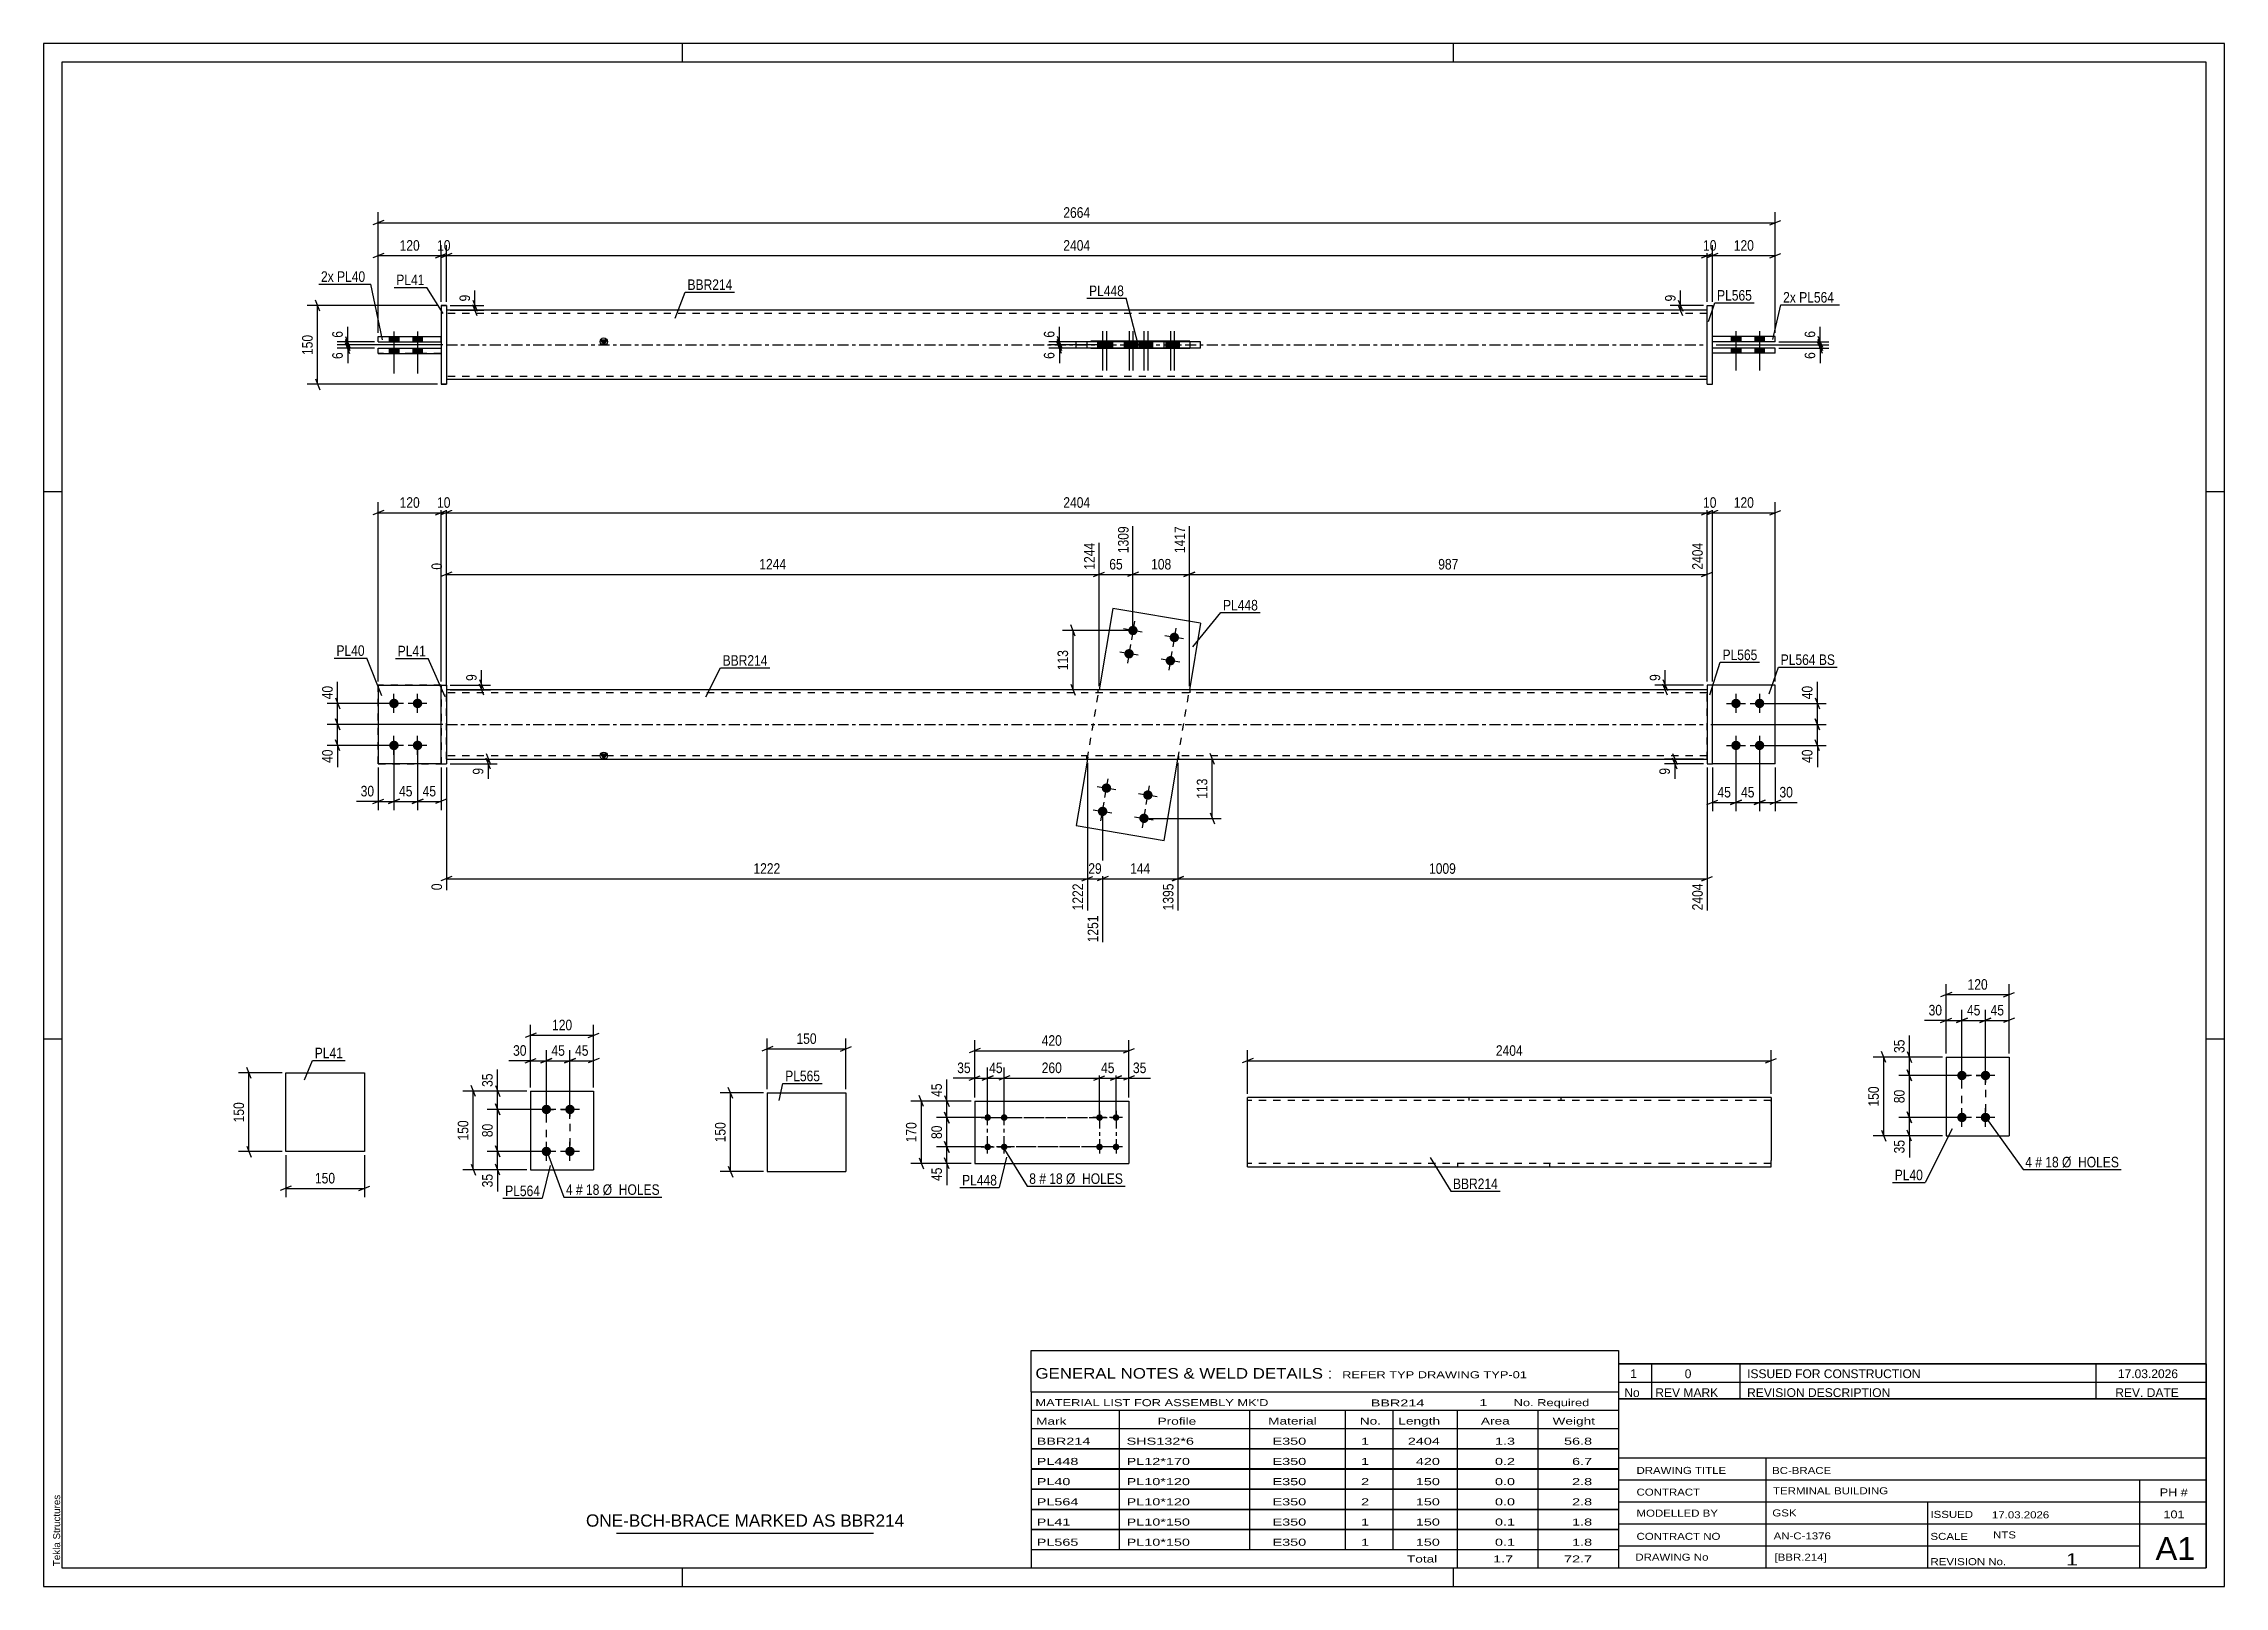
# Model space of a CAD drawing. Header units: millimetres. Extents: x 0 to 594, y 0 to 420.
import ezdxf

# ---------------------------------------------------------------- set-up
doc = ezdxf.new("R2010")
doc.units = ezdxf.units.MM
doc.linetypes.add('DXK_LINE_DOT2', pattern=[3.9198, 1.9599, -1.9599])
doc.linetypes.add('DXK_LINE_DOT3', pattern=[5.9187, 2.979, -0.9799, 0.9799, -0.9799])
doc.styles.add('Arial', font='ARIAL.TTF', dxfattribs={"height": 0.2})
doc.styles.add('Arial Narrow', font='ARIALN.TTF', dxfattribs={"height": 0.2})

# ---------------------------------------------------------------- blocks, each defined once
blk = doc.blocks.new('Unknown-585636687-1129')
at = {"color": 5, "linetype": 'Continuous'}
for p, q in [((594, 420), (0, 420)), ((0, 420), (0, 0)), ((174, 415), (174, 420)), ((384, 415), (384, 420)), ((594, 0), (594, 420)), ((589, 415), (5, 415)), ((5, 415), (5, 5)), ((589, 5), (589, 415)), ((5, 298), (0, 298)), ((594, 298), (589, 298)), ((5, 149), (0, 149)), ((594, 149), (589, 149)), ((0, 0), (594, 0)), ((5, 5), (589, 5)), ((174, 0), (174, 5)), ((384, 0), (384, 5))]:
    blk.add_line(p, q, dxfattribs=at)
at = {"color": 174, "linetype": 'Continuous', "style": 'Arial'}
blk.add_text('Tekla Structures', height=1.9102, rotation=90, dxfattribs=at).set_placement((4.5, 5.5))
blk = doc.blocks.new('Bolt-585636687-1271 - 1220')
at = {"linetype": 'Continuous'}
for points in [[(287.6, 126.73, -1), (287.6, 128.53, -1)], [(292.1, 126.73, -1), (292.1, 128.53, -1)], [(287.6, 118.73, -1), (287.6, 120.53, -1)], [(292.1, 118.73, -1), (292.1, 120.53, -1)]]:
    blk.add_hatch(color=1, dxfattribs=at).paths.add_polyline_path(points)
at = {"color": 1, "linetype": 'Continuous'}
for p, q in [((289.4, 127.63), (285.8, 127.63)), ((287.6, 129.43), (287.6, 125.83)), ((293.9, 127.63), (290.3, 127.63)), ((292.1, 129.43), (292.1, 125.83)), ((289.4, 119.63), (285.8, 119.63)), ((287.6, 121.43), (287.6, 117.83)), ((293.9, 119.63), (290.3, 119.63)), ((292.1, 121.43), (292.1, 117.83))]:
    blk.add_line(p, q, dxfattribs=at)
blk = doc.blocks.new('Part-585636687-1238 - 1220')
at = {"color": 2, "linetype": 'Continuous'}
for p, q in [((253.64, 132.13), (253.64, 115.13)), ((253.64, 132.13), (295.6, 132.13)), ((295.6, 132.13), (295.6, 115.13)), ((253.64, 115.13), (295.6, 115.13))]:
    blk.add_line(p, q, dxfattribs=at)
blk = doc.blocks.new('Bolt-585636687-1276 - 1220')
at = {"linetype": 'Continuous'}
for points in [[(257.14, 128.53, -1), (257.14, 126.73, -1)], [(261.64, 128.53, -1), (261.64, 126.73, -1)], [(257.14, 120.53, -1), (257.14, 118.73, -1)], [(261.64, 120.53, -1), (261.64, 118.73, -1)]]:
    blk.add_hatch(color=1, dxfattribs=at).paths.add_polyline_path(points)
at = {"color": 1, "linetype": 'Continuous'}
for p, q in [((255.34, 127.63), (258.94, 127.63)), ((257.14, 125.83), (257.14, 129.43)), ((259.84, 127.63), (263.44, 127.63)), ((261.64, 125.83), (261.64, 129.43)), ((255.34, 119.63), (258.94, 119.63)), ((257.14, 117.83), (257.14, 121.43)), ((259.84, 119.63), (263.44, 119.63)), ((261.64, 117.83), (261.64, 121.43))]:
    blk.add_line(p, q, dxfattribs=at)
blk = doc.blocks.new('Bolt-585636687-1609 - 1588')
at = {"linetype": 'Continuous'}
for points in [[(136.94, 128.56, -1), (136.94, 131.13, -1)], [(143.37, 128.56, -1), (143.37, 131.13, -1)], [(136.94, 117.13, -1), (136.94, 119.7, -1)], [(143.37, 117.13, -1), (143.37, 119.7, -1)]]:
    blk.add_hatch(color=1, dxfattribs=at).paths.add_polyline_path(points)
at = {"color": 1, "linetype": 'Continuous'}
for p, q in [((136.94, 127.27), (136.94, 132.41)), ((143.37, 127.27), (143.37, 132.41)), ((139.52, 129.84), (134.37, 129.84)), ((145.94, 129.84), (140.8, 129.84)), ((136.94, 115.84), (136.94, 120.99)), ((143.37, 115.84), (143.37, 120.99)), ((139.52, 118.41), (134.37, 118.41)), ((145.94, 118.41), (140.8, 118.41))]:
    blk.add_line(p, q, dxfattribs=at)
blk = doc.blocks.new('Part-585636687-1604 - 1588')
at = {"color": 2, "linetype": 'Continuous'}
for p, q in [((132.66, 134.84), (132.66, 113.41)), ((132.66, 134.84), (149.8, 134.84)), ((149.8, 134.84), (149.8, 113.41)), ((132.66, 113.41), (149.8, 113.41))]:
    blk.add_line(p, q, dxfattribs=at)
blk = doc.blocks.new('Bolt-585636687-1962 - 1946')
at = {"linetype": 'Continuous'}
for points in [[(95.42, 241.66), (95.69, 241.63), (95.95, 241.55), (96.18, 241.42), (96.38, 241.24), (96.54, 241.02), (96.65, 240.77), (96.7, 240.51), (96.7, 240.24), (96.65, 239.98), (96.54, 239.73), (96.38, 239.52), (96.18, 239.34), (95.95, 239.2), (95.69, 239.12), (95.42, 239.09), (95.16, 239.12), (94.9, 239.2), (94.67, 239.34), (94.47, 239.52), (94.31, 239.73), (94.2, 239.98), (94.14, 240.24), (94.14, 240.51), (94.2, 240.77), (94.31, 241.02), (94.47, 241.24), (94.67, 241.42), (94.9, 241.55), (95.16, 241.63)], [(101.85, 241.66), (102.12, 241.63), (102.37, 241.55), (102.61, 241.42), (102.81, 241.24), (102.97, 241.02), (103.07, 240.77), (103.13, 240.51), (103.13, 240.24), (103.07, 239.98), (102.97, 239.73), (102.81, 239.52), (102.61, 239.34), (102.37, 239.2), (102.12, 239.12), (101.85, 239.09), (101.58, 239.12), (101.33, 239.2), (101.1, 239.34), (100.9, 239.52), (100.74, 239.73), (100.63, 239.98), (100.57, 240.24), (100.57, 240.51), (100.63, 240.77), (100.74, 241.02), (100.9, 241.24), (101.1, 241.42), (101.33, 241.55), (101.58, 241.63)], [(95.42, 230.23), (95.69, 230.2), (95.95, 230.12), (96.18, 229.99), (96.38, 229.81), (96.54, 229.59), (96.65, 229.34), (96.7, 229.08), (96.7, 228.81), (96.65, 228.55), (96.54, 228.3), (96.38, 228.09), (96.18, 227.91), (95.95, 227.77), (95.69, 227.69), (95.42, 227.66), (95.16, 227.69), (94.9, 227.77), (94.67, 227.91), (94.47, 228.09), (94.31, 228.3), (94.2, 228.55), (94.14, 228.81), (94.14, 229.08), (94.2, 229.34), (94.31, 229.59), (94.47, 229.81), (94.67, 229.99), (94.9, 230.12), (95.16, 230.2)], [(101.85, 230.23), (102.12, 230.2), (102.37, 230.12), (102.61, 229.99), (102.81, 229.81), (102.97, 229.59), (103.07, 229.34), (103.13, 229.08), (103.13, 228.81), (103.07, 228.55), (102.97, 228.3), (102.81, 228.09), (102.61, 227.91), (102.37, 227.77), (102.12, 227.69), (101.85, 227.66), (101.58, 227.69), (101.33, 227.77), (101.1, 227.91), (100.9, 228.09), (100.74, 228.3), (100.63, 228.55), (100.57, 228.81), (100.57, 229.08), (100.63, 229.34), (100.74, 229.59), (100.9, 229.81), (101.1, 229.99), (101.33, 230.12), (101.58, 230.2)]]:
    blk.add_hatch(color=1, dxfattribs=at).paths.add_polyline_path(points)
at = {"color": 1, "linetype": 'Continuous'}
for p, q in [((97.99, 240.38), (92.85, 240.38)), ((95.42, 237.8), (95.42, 242.95)), ((104.42, 240.38), (99.28, 240.38)), ((101.85, 237.8), (101.85, 242.95)), ((97.99, 228.95), (92.85, 228.95)), ((95.42, 226.38), (95.42, 231.52)), ((104.42, 228.95), (99.28, 228.95)), ((101.85, 226.38), (101.85, 231.52))]:
    blk.add_line(p, q, dxfattribs=at)
blk = doc.blocks.new('Part-585636687-1978 - 1946')
at = {"color": 7, "linetype": 'DXK_LINE_DOT2'}
for p, q in [((91.14, 223.95), (91.14, 245.38)), ((91.14, 245.38), (108.28, 245.38)), ((108.28, 245.38), (91.14, 245.38)), ((108.28, 223.95), (108.28, 245.38)), ((91.14, 223.95), (91.14, 223.95)), ((91.14, 223.95), (108.28, 223.95)), ((91.14, 223.95), (108.28, 223.95)), ((108.28, 223.95), (108.28, 223.95))]:
    blk.add_line(p, q, dxfattribs=at)
blk = doc.blocks.new('Bolt-585636687-1961 - 1946')
at = {"linetype": 'Continuous'}
for points in [[(297.98, 260.02, -1), (295.44, 260.45, -1)], [(309.25, 258.13, -1), (306.71, 258.55, -1)], [(296.91, 253.68, -1), (294.38, 254.11, -1)], [(308.18, 251.79, -1), (305.65, 252.21, -1)]]:
    blk.add_hatch(color=1, dxfattribs=at).paths.add_polyline_path(points)
at = {"color": 1, "linetype": 'Continuous'}
for p, q in [((297.13, 262.77), (296.28, 257.7)), ((299.24, 259.81), (294.17, 260.66)), ((296.07, 256.43), (295.22, 251.36)), ((310.52, 257.92), (305.44, 258.77)), ((308.4, 260.88), (307.55, 255.81)), ((298.18, 253.47), (293.11, 254.32)), ((309.45, 251.58), (304.38, 252.43)), ((307.34, 254.54), (306.49, 249.47))]:
    blk.add_line(p, q, dxfattribs=at)
blk = doc.blocks.new('Part-585636687-1953 - 1946')
at = {"linetype": 'Continuous'}
blk.add_hatch(color=2, dxfattribs=at).paths.add_polyline_path([(152.57, 225.23), (151.77, 226.63), (153.37, 226.63)])
at = {"color": 2, "linetype": 'Continuous'}
for p, q in [((453.11, 244.09), (109.71, 244.09)), ((152.57, 225.23), (151.77, 226.63)), ((151.77, 226.63), (153.37, 226.63)), ((153.37, 226.63), (152.57, 225.23)), ((109.71, 225.23), (453.11, 225.23))]:
    blk.add_line(p, q, dxfattribs=at)
at = {"color": 7, "linetype": 'DXK_LINE_DOT2'}
for p, q in [((109.71, 225.23), (109.71, 244.09)), ((287.19, 244.09), (287.19, 243.23)), ((312.25, 244.09), (312.25, 243.23)), ((453.11, 225.23), (453.11, 244.09)), ((453.11, 243.23), (109.71, 243.23)), ((453.11, 226.09), (109.71, 226.09)), ((284.17, 225.23), (284.17, 226.09)), ((309.22, 225.23), (309.22, 226.09))]:
    blk.add_line(p, q, dxfattribs=at)
at = {"color": 7, "linetype": 'DXK_LINE_DOT3'}
blk.add_line((109.71, 234.66), (453.11, 234.66), dxfattribs=at)
at = {"color": 2, "linetype": 'Continuous'}
blk.add_circle((152.57, 226.13), 1, dxfattribs=at)
blk = doc.blocks.new('Part-585636687-1958 - 1946')
at = {"color": 2, "linetype": 'Continuous'}
for p, q in [((471.68, 245.38), (454.54, 245.38)), ((471.68, 223.95), (471.68, 245.38)), ((471.68, 223.95), (454.54, 223.95))]:
    blk.add_line(p, q, dxfattribs=at)
at = {"color": 7, "linetype": 'DXK_LINE_DOT2'}
blk.add_line((454.54, 223.95), (454.54, 245.38), dxfattribs=at)
blk = doc.blocks.new('Bolt-585636687-1960 - 1946')
at = {"linetype": 'Continuous'}
for points in [[(288.23, 217.53, -1), (290.77, 217.11, -1)], [(299.51, 215.64, -1), (302.04, 215.22, -1)], [(287.17, 211.19, -1), (289.71, 210.77, -1)], [(298.44, 209.3, -1), (300.98, 208.88, -1)]]:
    blk.add_hatch(color=1, dxfattribs=at).paths.add_polyline_path(points)
at = {"color": 1, "linetype": 'Continuous'}
for p, q in [((289.08, 214.79), (289.93, 219.86)), ((286.97, 217.75), (292.04, 216.9)), ((298.24, 215.85), (303.31, 215)), ((300.35, 212.89), (301.2, 217.96)), ((285.9, 211.41), (290.97, 210.56)), ((288.01, 208.45), (288.86, 213.52)), ((297.17, 209.51), (302.24, 208.66)), ((299.28, 206.55), (300.13, 211.62))]:
    blk.add_line(p, q, dxfattribs=at)
blk = doc.blocks.new('Bolt-585636687-1963 - 1946')
at = {"linetype": 'Continuous'}
for points in [[(460.97, 241.66, -1), (460.97, 239.09, -1)], [(467.4, 241.66, -1), (467.4, 239.09, -1)], [(460.97, 230.23, -1), (460.97, 227.66, -1)], [(467.4, 230.23, -1), (467.4, 227.66, -1)]]:
    blk.add_hatch(color=1, dxfattribs=at).paths.add_polyline_path(points)
at = {"color": 1, "linetype": 'Continuous'}
for p, q in [((458.4, 240.38), (463.54, 240.38)), ((460.97, 242.95), (460.97, 237.8)), ((464.82, 240.38), (469.97, 240.38)), ((467.4, 242.95), (467.4, 237.8)), ((458.4, 228.95), (463.54, 228.95)), ((460.97, 231.52), (460.97, 226.38)), ((464.82, 228.95), (469.97, 228.95)), ((467.4, 231.52), (467.4, 226.38))]:
    blk.add_line(p, q, dxfattribs=at)
blk = doc.blocks.new('Part-585636687-1968 - 1946')
at = {"color": 2, "linetype": 'Continuous'}
for p, q in [((291.2, 266.23), (287.48, 244.09)), ((315.15, 262.21), (291.2, 266.23)), ((315.15, 262.21), (312.1, 244.09)), ((284.31, 225.23), (281.27, 207.12)), ((305.22, 203.09), (308.94, 225.23)), ((281.27, 207.12), (305.22, 203.09))]:
    blk.add_line(p, q, dxfattribs=at)
at = {"color": 7, "linetype": 'DXK_LINE_DOT2'}
for p, q in [((284.31, 225.23), (287.48, 244.09)), ((308.94, 225.23), (312.1, 244.09)), ((284.4, 225.74), (284.31, 225.23)), ((309.02, 225.74), (308.94, 225.23))]:
    blk.add_line(p, q, dxfattribs=at)
blk = doc.blocks.new('Part-585636687-1973 - 1946')
at = {"color": 2, "linetype": 'Continuous'}
for p, q in [((108.28, 245.38), (109.71, 245.38)), ((108.28, 223.95), (108.28, 245.38)), ((109.71, 245.38), (109.71, 245.38)), ((109.71, 245.38), (109.71, 223.95)), ((108.28, 223.95), (109.71, 223.95))]:
    blk.add_line(p, q, dxfattribs=at)
at = {"color": 7, "linetype": 'DXK_LINE_DOT2'}
for p, q in [((108.28, 245.38), (109.71, 245.38)), ((108.28, 223.95), (109.71, 223.95))]:
    blk.add_line(p, q, dxfattribs=at)
blk = doc.blocks.new('Part-585636687-1983 - 1946')
at = {"color": 2, "linetype": 'Continuous'}
for p, q in [((91.14, 245.38), (108.28, 245.38)), ((91.14, 245.38), (91.14, 223.95)), ((108.28, 223.95), (91.14, 223.95)), ((91.14, 223.95), (91.14, 223.95))]:
    blk.add_line(p, q, dxfattribs=at)
at = {"color": 7, "linetype": 'DXK_LINE_DOT2'}
for p, q in [((91.14, 245.38), (108.28, 245.38)), ((108.28, 245.38), (108.28, 245.38)), ((108.28, 245.38), (108.28, 223.95)), ((91.14, 223.95), (108.28, 223.95))]:
    blk.add_line(p, q, dxfattribs=at)
blk = doc.blocks.new('Part-585636687-1988 - 1946')
at = {"color": 2, "linetype": 'Continuous'}
for p, q in [((454.54, 245.38), (453.11, 245.38)), ((453.11, 245.38), (453.11, 223.95)), ((454.54, 223.95), (454.54, 245.38)), ((453.11, 223.95), (454.54, 223.95))]:
    blk.add_line(p, q, dxfattribs=at)
blk = doc.blocks.new('Part-585636687-1994 - 1946')
at = {"color": 7, "linetype": 'DXK_LINE_DOT2'}
for p, q in [((471.68, 245.38), (454.54, 245.38)), ((454.54, 223.95), (454.54, 245.38)), ((471.68, 223.95), (471.68, 245.38)), ((471.68, 223.95), (454.54, 223.95))]:
    blk.add_line(p, q, dxfattribs=at)
blk = doc.blocks.new('Part-585636687-2443 - 2415')
at = {"linetype": 'Continuous'}
blk.add_hatch(color=2, dxfattribs=at).paths.add_polyline_path([(152.57, 337.98), (151.77, 339.38), (153.37, 339.38)])
at = {"color": 2, "linetype": 'Continuous'}
for p, q in [((453.11, 347.4), (109.71, 347.4)), ((152.57, 337.98), (151.77, 339.38)), ((151.77, 339.38), (153.37, 339.38)), ((153.37, 339.38), (152.57, 337.98)), ((312.25, 338.98), (287.19, 338.98)), ((287.19, 336.98), (287.19, 338.98)), ((309.22, 338.83), (309.22, 338.98)), ((312.25, 338.83), (312.25, 338.98)), ((312.25, 336.98), (287.19, 336.98)), ((309.22, 336.98), (309.22, 337.12)), ((312.25, 336.98), (312.25, 337.12)), ((453.11, 328.55), (109.71, 328.55))]:
    blk.add_line(p, q, dxfattribs=at)
at = {"color": 7, "linetype": 'DXK_LINE_DOT2'}
for p, q in [((109.71, 347.4), (109.71, 328.55)), ((453.11, 346.55), (109.71, 346.55)), ((453.11, 328.55), (453.11, 347.4)), ((284.17, 338.98), (284.17, 336.98)), ((287.19, 338.98), (284.17, 338.98)), ((309.22, 338.98), (309.22, 337.12)), ((312.25, 338.98), (312.25, 337.12)), ((287.19, 336.98), (284.17, 336.98)), ((453.11, 329.4), (109.71, 329.4))]:
    blk.add_line(p, q, dxfattribs=at)
at = {"color": 7, "linetype": 'DXK_LINE_DOT3'}
blk.add_line((109.71, 337.98), (453.11, 337.98), dxfattribs=at)
at = {"color": 2, "linetype": 'Continuous'}
blk.add_circle((152.57, 338.88), 1, dxfattribs=at)
blk = doc.blocks.new('Part-585636687-2426 - 2415')
at = {"color": 2, "linetype": 'Continuous'}
for p, q in [((91.14, 337.09), (108.28, 337.09)), ((91.14, 335.66), (91.14, 337.09)), ((91.14, 335.66), (108.28, 335.66)), ((91.14, 335.66), (91.14, 335.66)), ((108.28, 337.09), (108.28, 335.66))]:
    blk.add_line(p, q, dxfattribs=at)
at = {"color": 7, "linetype": 'DXK_LINE_DOT2'}
for p, q in [((91.14, 337.09), (108.28, 337.09)), ((108.28, 335.66), (91.14, 335.66))]:
    blk.add_line(p, q, dxfattribs=at)
blk = doc.blocks.new('Part-585636687-2431 - 2415')
at = {"color": 2, "linetype": 'Continuous'}
for p, q in [((453.11, 327.26), (453.11, 348.69)), ((453.11, 348.69), (454.54, 348.69)), ((454.54, 327.26), (454.54, 348.69)), ((453.11, 327.26), (454.54, 327.26))]:
    blk.add_line(p, q, dxfattribs=at)
blk = doc.blocks.new('Bolt-585636687-2432 - 2415')
at = {"linetype": 'Continuous'}
for points in [[(287.15, 337.12), (289.72, 337.12), (289.72, 338.83), (287.15, 338.83)], [(288.22, 337.12), (290.79, 337.12), (290.79, 338.83), (288.22, 338.83)], [(298.42, 337.12), (300.99, 337.12), (300.99, 338.83), (298.42, 338.83)], [(299.49, 337.12), (302.06, 337.12), (302.06, 338.83), (299.49, 338.83)]]:
    blk.add_hatch(color=1, dxfattribs=at).paths.add_polyline_path(points)
at = {"color": 1, "linetype": 'Continuous'}
for p, q in [((287.15, 338.83), (287.15, 337.12)), ((288.22, 338.83), (288.22, 337.12)), ((288.44, 341.69), (288.44, 330.98)), ((289.5, 341.69), (289.5, 330.98)), ((289.72, 338.83), (289.72, 337.12)), ((290.79, 338.83), (290.79, 337.12)), ((298.42, 338.83), (298.42, 337.12)), ((299.49, 338.83), (299.49, 337.12)), ((299.71, 341.69), (299.71, 330.98)), ((300.77, 341.69), (300.77, 330.98)), ((300.99, 338.83), (300.99, 337.12)), ((302.06, 338.83), (302.06, 337.12))]:
    blk.add_line(p, q, dxfattribs=at)
blk = doc.blocks.new('Bolt-585636687-2433 - 2415')
at = {"linetype": 'Continuous'}
for points in [[(296.93, 338.83), (294.36, 338.83), (294.36, 337.12), (296.93, 337.12)], [(297.99, 338.83), (295.42, 338.83), (295.42, 337.12), (297.99, 337.12)], [(308.2, 338.83), (305.63, 338.83), (305.63, 337.12), (308.2, 337.12)], [(309.26, 338.83), (306.69, 338.83), (306.69, 337.12), (309.26, 337.12)]]:
    blk.add_hatch(color=1, dxfattribs=at).paths.add_polyline_path(points)
at = {"color": 1, "linetype": 'Continuous'}
for p, q in [((294.36, 338.83), (294.36, 337.12)), ((295.42, 338.83), (295.42, 337.12)), ((295.64, 341.69), (295.64, 330.98)), ((296.71, 341.69), (296.71, 330.98)), ((296.93, 338.83), (296.93, 337.12)), ((297.99, 338.83), (297.99, 337.12)), ((305.63, 338.83), (305.63, 337.12)), ((306.69, 338.83), (306.69, 337.12)), ((306.91, 341.69), (306.91, 330.98)), ((307.98, 341.69), (307.98, 330.98)), ((308.2, 338.83), (308.2, 337.12)), ((309.26, 338.83), (309.26, 337.12))]:
    blk.add_line(p, q, dxfattribs=at)
blk = doc.blocks.new('Part-585636687-2448 - 2415')
at = {"color": 2, "linetype": 'Continuous'}
for p, q in [((471.68, 337.12), (454.54, 337.12)), ((454.54, 335.69), (454.54, 337.12)), ((471.68, 335.69), (454.54, 335.69)), ((471.68, 335.69), (471.68, 337.12))]:
    blk.add_line(p, q, dxfattribs=at)
blk = doc.blocks.new('Part-585636687-2453 - 2415')
at = {"color": 2, "linetype": 'Continuous'}
for p, q in [((471.68, 340.26), (454.54, 340.26)), ((454.54, 338.83), (454.54, 340.26)), ((471.68, 338.83), (454.54, 338.83)), ((471.68, 338.83), (471.68, 340.26))]:
    blk.add_line(p, q, dxfattribs=at)
blk = doc.blocks.new('Part-585636687-2458 - 2415')
at = {"color": 2, "linetype": 'Continuous'}
for p, q in [((91.14, 338.81), (91.14, 340.24)), ((91.14, 340.24), (108.28, 340.24)), ((91.14, 338.81), (91.14, 338.81)), ((91.14, 338.81), (108.28, 338.81)), ((108.28, 338.81), (108.28, 340.24)), ((108.28, 338.81), (108.28, 338.81))]:
    blk.add_line(p, q, dxfattribs=at)
at = {"color": 7, "linetype": 'DXK_LINE_DOT2'}
for p, q in [((91.14, 340.24), (91.14, 340.24)), ((91.14, 340.24), (108.28, 340.24)), ((91.14, 338.81), (108.28, 338.81)), ((108.28, 340.24), (108.28, 340.24))]:
    blk.add_line(p, q, dxfattribs=at)
blk = doc.blocks.new('Part-585636687-2463 - 2415')
at = {"color": 2, "linetype": 'Continuous'}
for p, q in [((108.28, 348.69), (109.71, 348.69)), ((108.28, 348.69), (108.28, 327.26)), ((109.71, 348.69), (109.71, 348.69)), ((109.71, 348.69), (109.71, 327.26)), ((109.71, 327.26), (108.28, 327.26)), ((108.28, 327.26), (108.28, 327.26))]:
    blk.add_line(p, q, dxfattribs=at)
at = {"color": 7, "linetype": 'DXK_LINE_DOT2'}
for p, q in [((109.71, 348.69), (108.28, 348.69)), ((109.71, 348.69), (109.71, 348.69)), ((108.28, 327.26), (109.71, 327.26))]:
    blk.add_line(p, q, dxfattribs=at)
blk = doc.blocks.new('Part-585636687-2468 - 2415')
at = {"color": 7, "linetype": 'DXK_LINE_DOT2'}
for p, q in [((281.27, 337.12), (281.27, 338.83)), ((287.19, 338.83), (281.27, 338.83)), ((305.22, 337.12), (305.22, 338.83)), ((287.19, 337.12), (281.27, 337.12))]:
    blk.add_line(p, q, dxfattribs=at)
at = {"color": 2, "linetype": 'Continuous'}
for p, q in [((315.15, 338.83), (287.19, 338.83)), ((291.2, 337.12), (291.2, 338.83)), ((315.15, 337.12), (315.15, 338.83)), ((315.15, 337.12), (287.19, 337.12))]:
    blk.add_line(p, q, dxfattribs=at)
blk = doc.blocks.new('Bolt-585636687-2469 - 2415')
at = {"linetype": 'Continuous'}
for points in [[(94.14, 338.81), (96.71, 338.81), (96.71, 340.24), (94.14, 340.24)], [(94.14, 338.81), (96.71, 338.81), (96.71, 340.24), (94.14, 340.24)], [(100.57, 338.81), (103.14, 338.81), (103.14, 340.24), (100.57, 340.24)], [(100.57, 338.81), (103.14, 338.81), (103.14, 340.24), (100.57, 340.24)], [(94.14, 335.66), (96.71, 335.66), (96.71, 337.09), (94.14, 337.09)], [(94.14, 335.66), (96.71, 335.66), (96.71, 337.09), (94.14, 337.09)], [(100.57, 335.66), (103.14, 335.66), (103.14, 337.09), (100.57, 337.09)], [(100.57, 335.66), (103.14, 335.66), (103.14, 337.09), (100.57, 337.09)]]:
    blk.add_hatch(color=1, dxfattribs=at).paths.add_polyline_path(points)
at = {"color": 1, "linetype": 'Continuous'}
for p, q in [((94.14, 340.24), (94.14, 338.81)), ((94.14, 340.24), (94.14, 338.81)), ((95.42, 341.67), (95.42, 330.24)), ((95.42, 341.67), (95.42, 330.24)), ((96.71, 340.24), (96.71, 338.81)), ((96.71, 340.24), (96.71, 338.81)), ((100.57, 340.24), (100.57, 338.81)), ((100.57, 340.24), (100.57, 338.81)), ((101.85, 341.67), (101.85, 330.24)), ((101.85, 341.67), (101.85, 330.24)), ((103.14, 340.24), (103.14, 338.81)), ((103.14, 340.24), (103.14, 338.81)), ((94.14, 337.09), (94.14, 335.66)), ((94.14, 337.09), (94.14, 335.66)), ((96.71, 337.09), (96.71, 335.66)), ((96.71, 337.09), (96.71, 335.66)), ((100.57, 337.09), (100.57, 335.66)), ((100.57, 337.09), (100.57, 335.66)), ((103.14, 337.09), (103.14, 335.66)), ((103.14, 337.09), (103.14, 335.66))]:
    blk.add_line(p, q, dxfattribs=at)
blk = doc.blocks.new('Bolt-585636687-2470 - 2415')
at = {"linetype": 'Continuous'}
for points in [[(462.25, 340.26), (459.68, 340.26), (459.68, 338.83), (462.25, 338.83)], [(462.25, 340.26), (459.68, 340.26), (459.68, 338.83), (462.25, 338.83)], [(468.68, 340.26), (466.11, 340.26), (466.11, 338.83), (468.68, 338.83)], [(468.68, 340.26), (466.11, 340.26), (466.11, 338.83), (468.68, 338.83)], [(462.25, 337.12), (459.68, 337.12), (459.68, 335.69), (462.25, 335.69)], [(462.25, 337.12), (459.68, 337.12), (459.68, 335.69), (462.25, 335.69)], [(468.68, 337.12), (466.11, 337.12), (466.11, 335.69), (468.68, 335.69)], [(468.68, 337.12), (466.11, 337.12), (466.11, 335.69), (468.68, 335.69)]]:
    blk.add_hatch(color=1, dxfattribs=at).paths.add_polyline_path(points)
at = {"color": 1, "linetype": 'Continuous'}
for p, q in [((459.68, 340.26), (459.68, 338.83)), ((459.68, 340.26), (459.68, 338.83)), ((460.97, 341.69), (460.97, 330.98)), ((460.97, 341.69), (460.97, 330.98)), ((462.25, 340.26), (462.25, 338.83)), ((462.25, 340.26), (462.25, 338.83)), ((466.11, 340.26), (466.11, 338.83)), ((466.11, 340.26), (466.11, 338.83)), ((467.4, 341.69), (467.4, 330.98)), ((467.4, 341.69), (467.4, 330.98)), ((468.68, 340.26), (468.68, 338.83)), ((468.68, 340.26), (468.68, 338.83)), ((459.68, 337.12), (459.68, 335.69)), ((459.68, 337.12), (459.68, 335.69)), ((462.25, 337.12), (462.25, 335.69)), ((462.25, 337.12), (462.25, 335.69)), ((466.11, 337.12), (466.11, 335.69)), ((466.11, 337.12), (466.11, 335.69)), ((468.68, 337.12), (468.68, 335.69)), ((468.68, 337.12), (468.68, 335.69))]:
    blk.add_line(p, q, dxfattribs=at)
blk = doc.blocks.new('Part-585636687-3767 - 3766')
at = {"color": 2, "linetype": 'Continuous'}
for p, q in [((518.22, 144.09), (518.22, 122.66)), ((518.22, 144.09), (535.36, 144.09)), ((535.36, 144.09), (535.36, 122.66)), ((518.22, 122.66), (535.36, 122.66))]:
    blk.add_line(p, q, dxfattribs=at)
blk = doc.blocks.new('Bolt-585636687-3768 - 3766')
at = {"linetype": 'Continuous'}
for points in [[(522.51, 137.8, -1), (522.51, 140.37, -1)], [(528.93, 137.8, -1), (528.93, 140.37, -1)], [(522.51, 126.37, -1), (522.51, 128.95, -1)], [(528.93, 126.37, -1), (528.93, 128.95, -1)]]:
    blk.add_hatch(color=1, dxfattribs=at).paths.add_polyline_path(points)
at = {"color": 1, "linetype": 'Continuous'}
for p, q in [((525.08, 139.09), (519.93, 139.09)), ((522.51, 136.52), (522.51, 141.66)), ((531.51, 139.09), (526.36, 139.09)), ((528.93, 136.52), (528.93, 141.66)), ((525.08, 127.66), (519.93, 127.66)), ((522.51, 125.09), (522.51, 130.23)), ((531.51, 127.66), (526.36, 127.66)), ((528.93, 125.09), (528.93, 130.23))]:
    blk.add_line(p, q, dxfattribs=at)
blk = doc.blocks.new('Part-585636687-1564 - 1548')
at = {"color": 2, "linetype": 'Continuous'}
for p, q in [((197.09, 134.34), (197.09, 112.91)), ((197.09, 134.34), (218.52, 134.34)), ((218.52, 134.34), (218.52, 112.91)), ((197.09, 112.91), (218.52, 112.91))]:
    blk.add_line(p, q, dxfattribs=at)
blk = doc.blocks.new('Part-585636687-1531 - 1514')
at = {"color": 2, "linetype": 'Continuous'}
for p, q in [((356.51, 133.09), (327.94, 133.09)), ((327.94, 114.37), (327.94, 133.09)), ((441.83, 133.09), (356.61, 133.09)), ((470.51, 133.09), (441.93, 133.09)), ((470.51, 133.09), (470.51, 115.95)), ((327.94, 114.24), (327.94, 114.37)), ((327.94, 114.24), (356.51, 114.24)), ((356.61, 114.24), (441.83, 114.24)), ((441.93, 114.24), (470.51, 114.24)), ((470.51, 114.24), (470.51, 115.95))]:
    blk.add_line(p, q, dxfattribs=at)
at = {"color": 7, "linetype": 'DXK_LINE_DOT2'}
for p, q in [((356.51, 132.24), (327.94, 132.24)), ((441.83, 132.24), (356.61, 132.24)), ((388.21, 133.09), (388.21, 132.24)), ((413.26, 133.09), (413.26, 132.24)), ((470.51, 132.24), (441.93, 132.24)), ((470.51, 132.24), (470.51, 132.17)), ((470.51, 132.17), (470.51, 132.24)), ((470.51, 132.04), (470.51, 132.17)), ((470.51, 132.17), (470.51, 132.04)), ((327.94, 115.09), (327.94, 115.16)), ((356.51, 115.09), (327.94, 115.09)), ((441.83, 115.09), (356.61, 115.09)), ((385.18, 114.24), (385.18, 115.09)), ((410.24, 114.24), (410.24, 115.09)), ((470.51, 115.09), (441.93, 115.09)), ((470.51, 115.16), (470.51, 115.62)), ((470.51, 115.09), (470.51, 115.16))]:
    blk.add_line(p, q, dxfattribs=at)
blk = doc.blocks.new('Part-585636687-3776 - 3775')
at = {"color": 2, "linetype": 'Continuous'}
for p, q in [((65.94, 139.78), (87.37, 139.78)), ((65.94, 118.35), (65.94, 139.78)), ((87.37, 139.78), (87.37, 118.35)), ((87.37, 118.35), (65.94, 118.35))]:
    blk.add_line(p, q, dxfattribs=at)
blk = doc.blocks.new('Rectangle-585636687-1452 - 1220')
at = {"color": 1, "linetype": 'DXK_LINE_DOT3'}
blk.add_lwpolyline([(257.14, 127.63), (292.1, 127.63), (292.1, 119.63), (257.14, 119.63), (257.14, 127.63)], close=True, dxfattribs=at)
blk = doc.blocks.new('Rectangle-585636687-1724 - 1588')
at = {"color": 1, "linetype": 'DXK_LINE_DOT2'}
blk.add_lwpolyline([(136.94, 129.84), (143.37, 129.84), (143.37, 118.41), (136.94, 118.41), (136.94, 129.84)], close=True, dxfattribs=at)
blk = doc.blocks.new('Rectangle-585636687-3935 - 3766')
at = {"color": 1, "linetype": 'DXK_LINE_DOT2'}
blk.add_lwpolyline([(522.51, 139.09), (528.93, 139.09), (528.93, 127.66), (522.51, 127.66), (522.51, 139.09)], close=True, dxfattribs=at)
blk = doc.blocks.new('Rectangle-585636687-1463 - 1220')
at = {"color": 1, "linetype": 'DXK_LINE_DOT3'}
blk.add_lwpolyline([(261.64, 127.63), (287.6, 127.63), (287.6, 119.63), (261.64, 119.63), (261.64, 127.63)], close=True, dxfattribs=at)
blk = doc.blocks.new('StraightDimension-585636687-1352 - 1220')
at = {"color": 7, "linetype": 'Continuous'}
for p, q in [((253.64, 133.13), (253.64, 148.68)), ((295.6, 133.13), (295.6, 148.68)), ((255.14, 146.43), (252.14, 145.23)), ((253.64, 145.83), (295.6, 145.83)), ((294.1, 145.23), (297.1, 146.43))]:
    blk.add_line(p, q, dxfattribs=at)
at = {"color": 0}
blk.add_wipeout([(277.96, 146.58), (277.96, 150.78), (271.27, 150.78), (271.27, 146.58)], dxfattribs=at)
at = {"color": 3, "style": 'Arial Narrow'}
blk.add_text('420', height=2.863, dxfattribs=at).set_placement((271.87, 147.18))
blk = doc.blocks.new('StraightDimension-585636687-1368 - 1220')
at = {"color": 7, "linetype": 'Continuous'}
for p, q in [((290.6, 137.79), (293.6, 138.99)), ((292.1, 128.63), (292.1, 141.24)), ((292.1, 138.39), (295.6, 138.39)), ((297.1, 138.99), (294.1, 137.79)), ((295.6, 133.13), (295.6, 141.24))]:
    blk.add_line(p, q, dxfattribs=at)
at = {"color": 0}
blk.add_wipeout([(300.98, 139.14), (300.98, 143.34), (296.12, 143.34), (296.12, 139.14)], dxfattribs=at)
at = {"color": 7, "linetype": 'Continuous'}
blk.add_line((295.6, 138.39), (301.5, 138.39), dxfattribs=at)
blk.add_line((295.6, 138.39), (301.5, 138.39), dxfattribs=at)
at = {"color": 3, "style": 'Arial Narrow'}
blk.add_text('35', height=2.863, dxfattribs=at).set_placement((296.72, 139.74))
blk = doc.blocks.new('StraightDimension-585636687-1381 - 1220')
at = {"color": 7, "linetype": 'Continuous'}
for p, q in [((255.64, 137.79), (258.64, 138.99)), ((257.14, 128.63), (257.14, 141.24)), ((257.14, 138.39), (261.64, 138.39)), ((263.14, 138.99), (260.14, 137.79)), ((261.64, 128.63), (261.64, 141.24))]:
    blk.add_line(p, q, dxfattribs=at)
at = {"color": 0}
blk.add_wipeout([(261.81, 139.14), (261.81, 143.34), (256.96, 143.34), (256.96, 139.14)], dxfattribs=at)
at = {"color": 3, "style": 'Arial Narrow'}
blk.add_text('45', height=2.863, dxfattribs=at).set_placement((257.56, 139.74))
blk = doc.blocks.new('StraightDimension-585636687-1391 - 1220')
at = {"color": 7, "linetype": 'Continuous'}
for p, q in [((263.14, 138.99), (260.14, 137.79)), ((261.64, 128.63), (261.64, 141.24)), ((261.64, 138.39), (287.6, 138.39)), ((286.1, 137.79), (289.1, 138.99)), ((287.6, 128.63), (287.6, 141.24))]:
    blk.add_line(p, q, dxfattribs=at)
at = {"color": 0}
blk.add_wipeout([(277.96, 139.14), (277.96, 143.34), (271.27, 143.34), (271.27, 139.14)], dxfattribs=at)
at = {"color": 3, "style": 'Arial Narrow'}
blk.add_text('260', height=2.863, dxfattribs=at).set_placement((271.87, 139.74))
blk = doc.blocks.new('StraightDimension-585636687-1401 - 1220')
at = {"color": 7, "linetype": 'Continuous'}
for p, q in [((252.14, 137.79), (255.14, 138.99)), ((253.64, 133.13), (253.64, 141.24)), ((253.64, 138.39), (257.14, 138.39)), ((258.64, 138.99), (255.64, 137.79)), ((257.14, 128.63), (257.14, 141.24))]:
    blk.add_line(p, q, dxfattribs=at)
at = {"color": 0}
blk.add_wipeout([(253.11, 139.14), (253.11, 143.34), (248.25, 143.34), (248.25, 139.14)], dxfattribs=at)
at = {"color": 7, "linetype": 'Continuous'}
blk.add_line((253.64, 138.39), (247.73, 138.39), dxfattribs=at)
blk.add_line((253.64, 138.39), (247.73, 138.39), dxfattribs=at)
at = {"color": 3, "style": 'Arial Narrow'}
blk.add_text('35', height=2.863, dxfattribs=at).set_placement((248.85, 139.74))
blk = doc.blocks.new('StraightDimension-585636687-1411 - 1220')
at = {"color": 7, "linetype": 'Continuous'}
for p, q in [((286.1, 137.79), (289.1, 138.99)), ((287.6, 128.63), (287.6, 141.24)), ((287.6, 138.39), (292.1, 138.39)), ((293.6, 138.99), (290.6, 137.79)), ((292.1, 128.63), (292.1, 141.24))]:
    blk.add_line(p, q, dxfattribs=at)
at = {"color": 0}
blk.add_wipeout([(292.27, 139.14), (292.27, 143.34), (287.42, 143.34), (287.42, 139.14)], dxfattribs=at)
at = {"color": 3, "style": 'Arial Narrow'}
blk.add_text('45', height=2.863, dxfattribs=at).set_placement((288.02, 139.74))
blk = doc.blocks.new('StraightDimension-585636687-1423 - 1220')
at = {"color": 7, "linetype": 'Continuous'}
for p, q in [((252.64, 132.13), (243.17, 132.13)), ((245.42, 133.63), (246.62, 130.63)), ((246.02, 127.63), (246.02, 132.13)), ((256.14, 127.63), (243.17, 127.63)), ((246.62, 126.13), (245.42, 129.13))]:
    blk.add_line(p, q, dxfattribs=at)
at = {"color": 0}
blk.add_wipeout([(245.27, 137.51), (241.07, 137.51), (241.07, 132.65), (245.27, 132.65)], dxfattribs=at)
at = {"color": 7, "linetype": 'Continuous'}
blk.add_line((246.02, 132.13), (246.02, 138.03), dxfattribs=at)
blk.add_line((246.02, 132.13), (246.02, 138.03), dxfattribs=at)
at = {"color": 3, "style": 'Arial Narrow'}
blk.add_text('45', height=2.863, rotation=90.00021, dxfattribs=at).set_placement((244.67, 133.25))
blk = doc.blocks.new('StraightDimension-585636687-1431 - 1220')
at = {"color": 7, "linetype": 'Continuous'}
for p, q in [((256.14, 127.63), (243.17, 127.63)), ((245.42, 129.13), (246.62, 126.13)), ((246.02, 119.63), (246.02, 127.63)), ((256.14, 119.63), (243.17, 119.63)), ((246.62, 118.13), (245.42, 121.13))]:
    blk.add_line(p, q, dxfattribs=at)
at = {"color": 0}
blk.add_wipeout([(245.27, 126.06), (241.07, 126.06), (241.07, 121.2), (245.27, 121.2)], dxfattribs=at)
at = {"color": 3, "style": 'Arial Narrow'}
blk.add_text('80', height=2.863, rotation=90.00021, dxfattribs=at).set_placement((244.67, 121.8))
blk = doc.blocks.new('StraightDimension-585636687-1439 - 1220')
at = {"color": 7, "linetype": 'Continuous'}
for p, q in [((256.14, 119.63), (243.17, 119.63)), ((245.42, 121.13), (246.62, 118.13)), ((246.02, 115.13), (246.02, 119.63)), ((252.64, 115.13), (243.17, 115.13)), ((246.62, 113.63), (245.42, 116.63))]:
    blk.add_line(p, q, dxfattribs=at)
at = {"color": 0}
blk.add_wipeout([(245.27, 114.6), (241.07, 114.6), (241.07, 109.75), (245.27, 109.75)], dxfattribs=at)
at = {"color": 7, "linetype": 'Continuous'}
blk.add_line((246.02, 115.13), (246.02, 109.22), dxfattribs=at)
blk.add_line((246.02, 115.13), (246.02, 109.22), dxfattribs=at)
at = {"color": 3, "style": 'Arial Narrow'}
blk.add_text('45', height=2.863, rotation=90.00021, dxfattribs=at).set_placement((244.67, 110.35))
blk = doc.blocks.new('StraightDimension-585636687-1446 - 1220')
at = {"color": 7, "linetype": 'Continuous'}
for p, q in [((252.64, 132.13), (236.25, 132.13)), ((239.7, 130.63), (238.5, 133.63)), ((239.1, 115.13), (239.1, 132.13)), ((252.64, 115.13), (236.25, 115.13)), ((238.5, 116.63), (239.7, 113.63))]:
    blk.add_line(p, q, dxfattribs=at)
at = {"color": 0}
blk.add_wipeout([(238.35, 126.97), (234.15, 126.97), (234.15, 120.29), (238.35, 120.29)], dxfattribs=at)
at = {"color": 3, "style": 'Arial Narrow'}
blk.add_text('170', height=2.863, rotation=90.00021, dxfattribs=at).set_placement((237.75, 120.89))
blk = doc.blocks.new('StraightDimension-585636687-1624 - 1588')
at = {"color": 7, "linetype": 'Continuous'}
for p, q in [((123.06, 131.34), (124.26, 128.34)), ((135.94, 129.84), (120.81, 129.84)), ((123.66, 118.41), (123.66, 129.84)), ((124.26, 116.91), (123.06, 119.91)), ((135.94, 118.41), (120.81, 118.41))]:
    blk.add_line(p, q, dxfattribs=at)
at = {"color": 0}
blk.add_wipeout([(122.91, 126.56), (118.71, 126.56), (118.71, 121.7), (122.91, 121.7)], dxfattribs=at)
at = {"color": 3, "style": 'Arial Narrow'}
blk.add_text('80', height=2.863, rotation=90.00021, dxfattribs=at).set_placement((122.31, 122.3))
blk = doc.blocks.new('StraightDimension-585636687-1611 - 1588')
at = {"color": 7, "linetype": 'Continuous'}
for p, q in [((123.06, 119.91), (124.26, 116.91)), ((135.94, 118.41), (120.81, 118.41)), ((131.66, 113.41), (120.81, 113.41)), ((124.26, 111.91), (123.06, 114.91)), ((123.66, 113.41), (123.66, 118.41))]:
    blk.add_line(p, q, dxfattribs=at)
at = {"color": 0}
blk.add_wipeout([(122.91, 112.89), (118.71, 112.89), (118.71, 108.03), (122.91, 108.03)], dxfattribs=at)
at = {"color": 7, "linetype": 'Continuous'}
blk.add_line((123.66, 113.41), (123.66, 107.51), dxfattribs=at)
blk.add_line((123.66, 113.41), (123.66, 107.51), dxfattribs=at)
at = {"color": 3, "style": 'Arial Narrow'}
blk.add_text('35', height=2.863, rotation=90.00021, dxfattribs=at).set_placement((122.31, 108.63))
blk = doc.blocks.new('StraightDimension-585636687-1634 - 1588')
at = {"color": 7, "linetype": 'Continuous'}
for p, q in [((131.66, 134.84), (120.81, 134.84)), ((123.06, 136.34), (124.26, 133.34)), ((124.26, 128.34), (123.06, 131.34)), ((123.66, 129.84), (123.66, 134.84)), ((135.94, 129.84), (120.81, 129.84))]:
    blk.add_line(p, q, dxfattribs=at)
at = {"color": 0}
blk.add_wipeout([(122.91, 140.22), (118.71, 140.22), (118.71, 135.37), (122.91, 135.37)], dxfattribs=at)
at = {"color": 7, "linetype": 'Continuous'}
blk.add_line((123.66, 134.84), (123.66, 140.75), dxfattribs=at)
blk.add_line((123.66, 134.84), (123.66, 140.75), dxfattribs=at)
at = {"color": 3, "style": 'Arial Narrow'}
blk.add_text('35', height=2.863, rotation=90.00021, dxfattribs=at).set_placement((122.31, 135.97))
blk = doc.blocks.new('StraightDimension-585636687-1648 - 1588')
at = {"color": 7, "linetype": 'Continuous'}
for p, q in [((131.66, 134.84), (114.18, 134.84)), ((117.63, 133.34), (116.43, 136.34)), ((117.03, 113.41), (117.03, 134.84)), ((131.66, 113.41), (114.18, 113.41)), ((116.43, 114.91), (117.63, 111.91))]:
    blk.add_line(p, q, dxfattribs=at)
at = {"color": 0}
blk.add_wipeout([(116.28, 127.47), (112.08, 127.47), (112.08, 120.79), (116.28, 120.79)], dxfattribs=at)
at = {"color": 3, "style": 'Arial Narrow'}
blk.add_text('150', height=2.863, rotation=90.00021, dxfattribs=at).set_placement((115.68, 121.39))
blk = doc.blocks.new('StraightDimension-585636687-1665 - 1588')
at = {"color": 7, "linetype": 'Continuous'}
for p, q in [((141.87, 142.51), (144.87, 143.71)), ((143.37, 130.84), (143.37, 145.96)), ((143.37, 143.11), (149.8, 143.11)), ((151.3, 143.71), (148.3, 142.51)), ((149.8, 135.84), (149.8, 145.96))]:
    blk.add_line(p, q, dxfattribs=at)
at = {"color": 0}
blk.add_wipeout([(149.01, 143.86), (149.01, 148.06), (144.16, 148.06), (144.16, 143.86)], dxfattribs=at)
at = {"color": 3, "style": 'Arial Narrow'}
blk.add_text('45', height=2.863, dxfattribs=at).set_placement((144.76, 144.46))
blk = doc.blocks.new('StraightDimension-585636687-1681 - 1588')
at = {"color": 7, "linetype": 'Continuous'}
for p, q in [((135.44, 142.51), (138.44, 143.71)), ((136.94, 130.84), (136.94, 145.96)), ((136.94, 143.11), (143.37, 143.11)), ((144.87, 143.71), (141.87, 142.51)), ((143.37, 130.84), (143.37, 145.96))]:
    blk.add_line(p, q, dxfattribs=at)
at = {"color": 0}
blk.add_wipeout([(142.59, 143.86), (142.59, 148.06), (137.73, 148.06), (137.73, 143.86)], dxfattribs=at)
at = {"color": 3, "style": 'Arial Narrow'}
blk.add_text('45', height=2.863, dxfattribs=at).set_placement((138.33, 144.46))
blk = doc.blocks.new('StraightDimension-585636687-1691 - 1588')
at = {"color": 7, "linetype": 'Continuous'}
for p, q in [((131.16, 142.51), (134.16, 143.71)), ((132.66, 135.84), (132.66, 145.96)), ((132.66, 143.11), (136.94, 143.11)), ((138.44, 143.71), (135.44, 142.51)), ((136.94, 130.84), (136.94, 145.96))]:
    blk.add_line(p, q, dxfattribs=at)
at = {"color": 0}
blk.add_wipeout([(132.13, 143.86), (132.13, 148.06), (127.28, 148.06), (127.28, 143.86)], dxfattribs=at)
at = {"color": 7, "linetype": 'Continuous'}
blk.add_line((132.66, 143.11), (126.75, 143.11), dxfattribs=at)
blk.add_line((132.66, 143.11), (126.75, 143.11), dxfattribs=at)
at = {"color": 3, "style": 'Arial Narrow'}
blk.add_text('30', height=2.863, dxfattribs=at).set_placement((127.88, 144.46))
blk = doc.blocks.new('StraightDimension-585636687-1705 - 1588')
at = {"color": 7, "linetype": 'Continuous'}
for p, q in [((134.16, 150.65), (131.16, 149.45)), ((132.66, 135.84), (132.66, 152.9)), ((132.66, 150.05), (149.8, 150.05)), ((148.3, 149.45), (151.3, 150.65)), ((149.8, 135.84), (149.8, 152.9))]:
    blk.add_line(p, q, dxfattribs=at)
at = {"color": 0}
blk.add_wipeout([(144.57, 150.8), (144.57, 155), (137.89, 155), (137.89, 150.8)], dxfattribs=at)
at = {"color": 3, "style": 'Arial Narrow'}
blk.add_text('120', height=2.863, dxfattribs=at).set_placement((138.49, 151.4))
blk = doc.blocks.new('StraightDimension-585636687-2012 - 1946')
at = {"color": 7, "linetype": 'Continuous'}
for p, q in [((296.71, 261.23), (296.71, 288.61)), ((287.48, 245.09), (287.48, 284.11)), ((285.98, 274.89), (288.98, 276.09)), ((287.48, 275.49), (296.71, 275.49)), ((298.21, 276.09), (295.21, 274.89))]:
    blk.add_line(p, q, dxfattribs=at)
at = {"color": 0}
blk.add_wipeout([(294.52, 276.24), (294.52, 280.44), (289.67, 280.44), (289.67, 276.24)], dxfattribs=at)
at = {"color": 0, "linetype": 'Continuous'}
blk.add_wipeout([(296.11, 289.21), (291.91, 289.21), (291.91, 280.69), (296.11, 280.69)], dxfattribs=at)
at = {"color": 3, "linetype": 'Continuous', "style": 'Arial Narrow'}
blk.add_text('1309', height=2.863, rotation=90.00021, dxfattribs=at).set_placement((295.51, 281.29))
at = {"color": 3, "style": 'Arial Narrow'}
blk.add_text('65', height=2.863, dxfattribs=at).set_placement((290.27, 276.84))
blk = doc.blocks.new('StraightDimension-585636687-2072 - 1946')
at = {"color": 7, "linetype": 'Continuous'}
for p, q in [((95.42, 227.95), (95.42, 211.32)), ((101.85, 227.95), (101.85, 211.32)), ((93.92, 213.12), (96.92, 214.32)), ((103.35, 214.32), (100.35, 213.12)), ((95.42, 213.72), (101.85, 213.72))]:
    blk.add_line(p, q, dxfattribs=at)
at = {"color": 0}
blk.add_wipeout([(101.07, 214.47), (101.07, 218.67), (96.21, 218.67), (96.21, 214.47)], dxfattribs=at)
at = {"color": 3, "style": 'Arial Narrow'}
blk.add_text('45', height=2.863, dxfattribs=at).set_placement((96.81, 215.07))
blk = doc.blocks.new('StraightDimension-585636687-2313 - 1946')
at = {"color": 7, "linetype": 'Continuous'}
for p, q in [((92.64, 292.89), (89.64, 291.69)), ((91.14, 246.38), (91.14, 295.14)), ((91.14, 292.29), (108.28, 292.29)), ((106.78, 291.69), (109.78, 292.89)), ((108.28, 246.38), (108.28, 295.14))]:
    blk.add_line(p, q, dxfattribs=at)
at = {"color": 0}
blk.add_wipeout([(103.05, 293.04), (103.05, 297.24), (96.37, 297.24), (96.37, 293.04)], dxfattribs=at)
at = {"color": 3, "style": 'Arial Narrow'}
blk.add_text('120', height=2.863, dxfattribs=at).set_placement((96.97, 293.64))
blk = doc.blocks.new('StraightDimension-585636687-2306 - 1946')
at = {"color": 7, "linetype": 'Continuous'}
for p, q in [((452.11, 245.38), (438.83, 245.38)), ((452.11, 244.09), (438.83, 244.09)), ((441.08, 246.88), (442.28, 243.88)), ((442.28, 242.59), (441.08, 245.59)), ((441.68, 244.09), (441.68, 245.38))]:
    blk.add_line(p, q, dxfattribs=at)
at = {"color": 0}
blk.add_wipeout([(440.93, 248.93), (436.73, 248.93), (436.73, 245.9), (440.93, 245.9)], dxfattribs=at)
at = {"color": 7, "linetype": 'Continuous'}
blk.add_line((441.68, 245.38), (441.68, 249.45), dxfattribs=at)
blk.add_line((441.68, 245.38), (441.68, 249.45), dxfattribs=at)
at = {"color": 3, "style": 'Arial Narrow'}
blk.add_text('9', height=2.86, rotation=90.00021, dxfattribs=at).set_placement((440.33, 246.5))
blk = doc.blocks.new('StraightDimension-585636687-2028 - 1946')
at = {"color": 7, "linetype": 'Continuous'}
for p, q in [((296.71, 261.23), (296.71, 288.61)), ((312.1, 245.09), (312.1, 288.61)), ((298.21, 276.09), (295.21, 274.89)), ((296.71, 275.49), (312.1, 275.49)), ((310.6, 274.89), (313.6, 276.09))]:
    blk.add_line(p, q, dxfattribs=at)
at = {"color": 0}
blk.add_wipeout([(307.75, 276.24), (307.75, 280.44), (301.06, 280.44), (301.06, 276.24)], dxfattribs=at)
at = {"color": 0, "linetype": 'Continuous'}
blk.add_wipeout([(311.5, 289.21), (307.3, 289.21), (307.3, 280.69), (311.5, 280.69)], dxfattribs=at)
at = {"color": 3, "linetype": 'Continuous', "style": 'Arial Narrow'}
blk.add_text('1417', height=2.863, rotation=90.00021, dxfattribs=at).set_placement((310.9, 281.29))
at = {"color": 3, "style": 'Arial Narrow'}
blk.add_text('108', height=2.863, dxfattribs=at).set_placement((301.66, 276.84))
blk = doc.blocks.new('StraightDimension-585636687-2212 - 1946')
at = {"color": 7, "linetype": 'Continuous'}
for p, q in [((460.97, 227.95), (460.97, 211.03)), ((467.4, 227.95), (467.4, 211.03)), ((459.47, 212.83), (462.47, 214.03)), ((468.9, 214.03), (465.9, 212.83)), ((460.97, 213.43), (467.4, 213.43))]:
    blk.add_line(p, q, dxfattribs=at)
at = {"color": 0}
blk.add_wipeout([(466.61, 214.18), (466.61, 218.38), (461.75, 218.38), (461.75, 214.18)], dxfattribs=at)
at = {"color": 3, "style": 'Arial Narrow'}
blk.add_text('45', height=2.863, dxfattribs=at).set_placement((462.35, 214.78))
blk = doc.blocks.new('StraightDimension-585636687-2378 - 1946')
at = {"color": 7, "linetype": 'Continuous'}
for p, q in [((456.04, 292.89), (453.04, 291.69)), ((454.54, 246.38), (454.54, 295.14)), ((454.54, 292.29), (471.68, 292.29)), ((470.18, 291.69), (473.18, 292.89)), ((471.68, 246.38), (471.68, 295.14))]:
    blk.add_line(p, q, dxfattribs=at)
at = {"color": 0}
blk.add_wipeout([(466.45, 293.04), (466.45, 297.24), (459.77, 297.24), (459.77, 293.04)], dxfattribs=at)
at = {"color": 3, "style": 'Arial Narrow'}
blk.add_text('120', height=2.863, dxfattribs=at).set_placement((460.37, 293.64))
blk = doc.blocks.new('StraightDimension-585636687-1996 - 1946')
at = {"color": 7, "linetype": 'Continuous'}
for p, q in [((287.48, 245.09), (287.48, 284.11)), ((111.21, 276.09), (108.21, 274.89)), ((109.71, 245.09), (109.71, 278.62)), ((109.71, 275.49), (287.48, 275.49)), ((285.98, 274.89), (288.98, 276.09))]:
    blk.add_line(p, q, dxfattribs=at)
at = {"color": 0, "linetype": 'Continuous'}
for points in [[(109.11, 279.22), (104.91, 279.22), (104.91, 276.19), (109.11, 276.19)], [(286.88, 284.71), (282.68, 284.71), (282.68, 276.19), (286.88, 276.19)]]:
    blk.add_wipeout(points, dxfattribs=at)
at = {"color": 0}
blk.add_wipeout([(202.85, 276.24), (202.85, 280.44), (194.34, 280.44), (194.34, 276.24)], dxfattribs=at)
at = {"color": 3, "style": 'Arial Narrow'}
blk.add_text('1244', height=2.863, dxfattribs=at).set_placement((194.94, 276.84))
at = {"color": 3, "linetype": 'Continuous', "style": 'Arial Narrow'}
for s, height, p in [('1244', 2.863, (286.28, 276.79)), ('0', 2.86, (108.51, 276.79))]:
    blk.add_text(s, height=height, rotation=90.00021, dxfattribs=at).set_placement(p)
blk = doc.blocks.new('StraightDimension-585636687-2044 - 1946')
at = {"color": 7, "linetype": 'Continuous'}
for p, q in [((312.1, 245.09), (312.1, 288.61)), ((453.11, 246.38), (453.11, 284.11)), ((313.6, 276.09), (310.6, 274.89)), ((312.1, 275.49), (453.11, 275.49)), ((451.61, 274.89), (454.61, 276.09))]:
    blk.add_line(p, q, dxfattribs=at)
at = {"color": 0}
blk.add_wipeout([(385.95, 276.24), (385.95, 280.44), (379.27, 280.44), (379.27, 276.24)], dxfattribs=at)
at = {"color": 0, "linetype": 'Continuous'}
blk.add_wipeout([(452.51, 284.71), (448.31, 284.71), (448.31, 276.19), (452.51, 276.19)], dxfattribs=at)
at = {"color": 3, "style": 'Arial Narrow'}
blk.add_text('987', height=2.863, dxfattribs=at).set_placement((379.87, 276.84))
at = {"color": 3, "linetype": 'Continuous', "style": 'Arial Narrow'}
blk.add_text('2404', height=2.863, rotation=90.00021, dxfattribs=at).set_placement((451.91, 276.79))
blk = doc.blocks.new('StraightDimension-585636687-2059 - 1946')
at = {"color": 7, "linetype": 'Continuous'}
for p, q in [((101.85, 227.95), (101.85, 211.32)), ((108.28, 222.95), (108.28, 211.32)), ((100.35, 213.12), (103.35, 214.32)), ((109.78, 214.32), (106.78, 213.12)), ((101.85, 213.72), (108.28, 213.72))]:
    blk.add_line(p, q, dxfattribs=at)
at = {"color": 0}
blk.add_wipeout([(107.49, 214.47), (107.49, 218.67), (102.64, 218.67), (102.64, 214.47)], dxfattribs=at)
at = {"color": 3, "style": 'Arial Narrow'}
blk.add_text('45', height=2.863, dxfattribs=at).set_placement((103.24, 215.07))
blk = doc.blocks.new('StraightDimension-585636687-2143 - 1946')
at = {"color": 7, "linetype": 'Continuous'}
for p, q in [((120.51, 226.73), (121.71, 223.73)), ((110.71, 225.23), (123.51, 225.23)), ((110.71, 223.95), (123.51, 223.95)), ((121.71, 222.45), (120.51, 225.45)), ((121.11, 223.95), (121.11, 225.23))]:
    blk.add_line(p, q, dxfattribs=at)
at = {"color": 0}
blk.add_wipeout([(120.36, 223.42), (116.16, 223.42), (116.16, 220.39), (120.36, 220.39)], dxfattribs=at)
at = {"color": 7, "linetype": 'Continuous'}
blk.add_line((121.11, 223.95), (121.11, 219.87), dxfattribs=at)
blk.add_line((121.11, 223.95), (121.11, 219.87), dxfattribs=at)
at = {"color": 3, "style": 'Arial Narrow'}
blk.add_text('9', height=2.86, rotation=90.00021, dxfattribs=at).set_placement((119.76, 220.99))
blk = doc.blocks.new('StraightDimension-585636687-2079 - 1946')
at = {"color": 7, "linetype": 'Continuous'}
for p, q in [((95.42, 227.95), (95.42, 211.32)), ((91.14, 222.95), (91.14, 211.32)), ((89.64, 213.12), (92.64, 214.32)), ((96.92, 214.32), (93.92, 213.12)), ((91.14, 213.72), (95.42, 213.72))]:
    blk.add_line(p, q, dxfattribs=at)
at = {"color": 0}
blk.add_wipeout([(90.61, 214.47), (90.61, 218.67), (85.76, 218.67), (85.76, 214.47)], dxfattribs=at)
at = {"color": 7, "linetype": 'Continuous'}
blk.add_line((91.14, 213.72), (85.23, 213.72), dxfattribs=at)
blk.add_line((91.14, 213.72), (85.23, 213.72), dxfattribs=at)
at = {"color": 3, "style": 'Arial Narrow'}
blk.add_text('30', height=2.863, dxfattribs=at).set_placement((86.36, 215.07))
blk = doc.blocks.new('StraightDimension-585636687-2090 - 1946')
at = {"color": 7, "linetype": 'Continuous'}
for p, q in [((308.94, 224.23), (308.94, 184.04)), ((453.11, 222.95), (453.11, 184.04)), ((310.44, 193.25), (307.44, 192.05)), ((308.94, 192.65), (453.11, 192.65)), ((451.61, 192.05), (454.61, 193.25))]:
    blk.add_line(p, q, dxfattribs=at)
at = {"color": 0}
blk.add_wipeout([(385.28, 193.4), (385.28, 197.6), (376.77, 197.6), (376.77, 193.4)], dxfattribs=at)
at = {"color": 0, "linetype": 'Continuous'}
blk.add_wipeout([(452.51, 191.95), (448.31, 191.95), (448.31, 183.44), (452.51, 183.44)], dxfattribs=at)
at = {"color": 3, "style": 'Arial Narrow'}
blk.add_text('1009', height=2.863, dxfattribs=at).set_placement((377.37, 194))
at = {"color": 3, "linetype": 'Continuous', "style": 'Arial Narrow'}
blk.add_text('2404', height=2.863, rotation=90.00021, dxfattribs=at).set_placement((451.91, 184.04))
blk = doc.blocks.new('StraightDimension-585636687-2102 - 1946')
at = {"color": 7, "linetype": 'Continuous'}
for p, q in [((308.94, 224.23), (308.94, 184.04)), ((288.44, 209.98), (288.44, 175.34)), ((289.94, 193.25), (286.94, 192.05)), ((288.44, 192.65), (308.94, 192.65)), ((307.44, 192.05), (310.44, 193.25))]:
    blk.add_line(p, q, dxfattribs=at)
at = {"color": 0}
blk.add_wipeout([(302.03, 193.4), (302.03, 197.6), (295.35, 197.6), (295.35, 193.4)], dxfattribs=at)
at = {"color": 0, "linetype": 'Continuous'}
blk.add_wipeout([(308.34, 191.95), (304.14, 191.95), (304.14, 183.44), (308.34, 183.44)], dxfattribs=at)
at = {"color": 3, "style": 'Arial Narrow'}
blk.add_text('144', height=2.863, dxfattribs=at).set_placement((295.95, 194))
at = {"color": 3, "linetype": 'Continuous', "style": 'Arial Narrow'}
blk.add_text('1395', height=2.863, rotation=90.00021, dxfattribs=at).set_placement((307.74, 184.04))
blk = doc.blocks.new('StraightDimension-585636687-2116 - 1946')
at = {"color": 7, "linetype": 'Continuous'}
for p, q in [((284.31, 224.23), (284.31, 184.04)), ((288.44, 209.98), (288.44, 175.34)), ((282.81, 192.05), (285.81, 193.25)), ((284.31, 192.65), (288.44, 192.65)), ((289.94, 193.25), (286.94, 192.05))]:
    blk.add_line(p, q, dxfattribs=at)
at = {"color": 0}
blk.add_wipeout([(288.8, 193.4), (288.8, 197.6), (283.95, 197.6), (283.95, 193.4)], dxfattribs=at)
at = {"color": 0, "linetype": 'Continuous'}
blk.add_wipeout([(287.84, 183.25), (283.64, 183.25), (283.64, 174.74), (287.84, 174.74)], dxfattribs=at)
at = {"color": 3, "style": 'Arial Narrow'}
blk.add_text('29', height=2.863, dxfattribs=at).set_placement((284.55, 194))
at = {"color": 3, "linetype": 'Continuous', "style": 'Arial Narrow'}
blk.add_text('1251', height=2.863, rotation=90.00021, dxfattribs=at).set_placement((287.24, 175.34))
blk = doc.blocks.new('StraightDimension-585636687-2130 - 1946')
at = {"color": 7, "linetype": 'Continuous'}
for p, q in [((109.71, 222.95), (109.71, 189.53)), ((284.31, 224.23), (284.31, 184.04)), ((111.21, 193.25), (108.21, 192.05)), ((109.71, 192.65), (284.31, 192.65)), ((282.81, 192.05), (285.81, 193.25))]:
    blk.add_line(p, q, dxfattribs=at)
at = {"color": 0}
blk.add_wipeout([(201.27, 193.4), (201.27, 197.6), (192.75, 197.6), (192.75, 193.4)], dxfattribs=at)
at = {"color": 0, "linetype": 'Continuous'}
for points in [[(109.11, 191.95), (104.91, 191.95), (104.91, 188.93), (109.11, 188.93)], [(283.71, 191.95), (279.51, 191.95), (279.51, 183.44), (283.71, 183.44)]]:
    blk.add_wipeout(points, dxfattribs=at)
at = {"color": 3, "style": 'Arial Narrow'}
blk.add_text('1222', height=2.863, dxfattribs=at).set_placement((193.35, 194))
at = {"color": 3, "linetype": 'Continuous', "style": 'Arial Narrow'}
for s, height, p in [('0', 2.86, (108.51, 189.53)), ('1222', 2.863, (283.11, 184.04))]:
    blk.add_text(s, height=height, rotation=90.00021, dxfattribs=at).set_placement(p)
blk = doc.blocks.new('StraightDimension-585636687-2152 - 1946')
at = {"color": 7, "linetype": 'Continuous'}
for p, q in [((110.71, 245.38), (121.71, 245.38)), ((110.71, 244.09), (121.71, 244.09)), ((118.71, 246.88), (119.91, 243.88)), ((119.91, 242.59), (118.71, 245.59)), ((119.31, 244.09), (119.31, 245.38))]:
    blk.add_line(p, q, dxfattribs=at)
at = {"color": 0}
blk.add_wipeout([(118.56, 248.93), (114.36, 248.93), (114.36, 245.9), (118.56, 245.9)], dxfattribs=at)
at = {"color": 7, "linetype": 'Continuous'}
blk.add_line((119.31, 245.38), (119.31, 249.45), dxfattribs=at)
blk.add_line((119.31, 245.38), (119.31, 249.45), dxfattribs=at)
at = {"color": 3, "style": 'Arial Narrow'}
blk.add_text('9', height=2.86, rotation=90.00021, dxfattribs=at).set_placement((117.96, 246.5))
blk = doc.blocks.new('StraightDimension-585636687-2161 - 1946')
at = {"color": 7, "linetype": 'Continuous'}
for p, q in [((108.71, 234.66), (77.23, 234.66)), ((79.48, 236.16), (80.68, 233.16)), ((80.08, 228.95), (80.08, 234.66)), ((94.42, 228.95), (77.23, 228.95)), ((80.68, 227.45), (79.48, 230.45))]:
    blk.add_line(p, q, dxfattribs=at)
at = {"color": 0}
blk.add_wipeout([(79.33, 228.42), (75.13, 228.42), (75.13, 223.57), (79.33, 223.57)], dxfattribs=at)
at = {"color": 7, "linetype": 'Continuous'}
blk.add_line((80.08, 228.95), (80.08, 223.04), dxfattribs=at)
blk.add_line((80.08, 228.95), (80.08, 223.04), dxfattribs=at)
at = {"color": 3, "style": 'Arial Narrow'}
blk.add_text('40', height=2.863, rotation=90.00021, dxfattribs=at).set_placement((78.73, 224.17))
blk = doc.blocks.new('StraightDimension-585636687-2176 - 1946')
at = {"color": 7, "linetype": 'Continuous'}
for p, q in [((94.42, 240.38), (77.23, 240.38)), ((79.48, 241.88), (80.68, 238.88)), ((80.08, 234.66), (80.08, 240.38)), ((108.71, 234.66), (77.23, 234.66)), ((80.68, 233.16), (79.48, 236.16))]:
    blk.add_line(p, q, dxfattribs=at)
at = {"color": 0}
blk.add_wipeout([(79.33, 245.76), (75.13, 245.76), (75.13, 240.9), (79.33, 240.9)], dxfattribs=at)
at = {"color": 7, "linetype": 'Continuous'}
blk.add_line((80.08, 240.38), (80.08, 246.28), dxfattribs=at)
blk.add_line((80.08, 240.38), (80.08, 246.28), dxfattribs=at)
at = {"color": 3, "style": 'Arial Narrow'}
blk.add_text('40', height=2.863, rotation=90.00021, dxfattribs=at).set_placement((78.73, 241.5))
blk = doc.blocks.new('StraightDimension-585636687-2190 - 1946')
at = {"color": 7, "linetype": 'Continuous'}
for p, q in [((443.71, 226.73), (444.91, 223.73)), ((452.11, 225.23), (441.46, 225.23)), ((452.11, 223.95), (441.46, 223.95)), ((444.91, 222.45), (443.71, 225.45)), ((444.31, 223.95), (444.31, 225.23))]:
    blk.add_line(p, q, dxfattribs=at)
at = {"color": 0}
blk.add_wipeout([(443.56, 223.42), (439.36, 223.42), (439.36, 220.39), (443.56, 220.39)], dxfattribs=at)
at = {"color": 7, "linetype": 'Continuous'}
blk.add_line((444.31, 223.95), (444.31, 219.87), dxfattribs=at)
blk.add_line((444.31, 223.95), (444.31, 219.87), dxfattribs=at)
at = {"color": 3, "style": 'Arial Narrow'}
blk.add_text('9', height=2.86, rotation=90.00021, dxfattribs=at).set_placement((442.96, 220.99))
blk = doc.blocks.new('StraightDimension-585636687-2199 - 1946')
at = {"color": 7, "linetype": 'Continuous'}
for p, q in [((467.4, 227.95), (467.4, 211.03)), ((471.68, 222.95), (471.68, 211.03)), ((465.9, 212.83), (468.9, 214.03)), ((473.18, 214.03), (470.18, 212.83)), ((467.4, 213.43), (471.68, 213.43))]:
    blk.add_line(p, q, dxfattribs=at)
at = {"color": 0}
blk.add_wipeout([(477.06, 214.18), (477.06, 218.38), (472.21, 218.38), (472.21, 214.18)], dxfattribs=at)
at = {"color": 7, "linetype": 'Continuous'}
blk.add_line((471.68, 213.43), (477.59, 213.43), dxfattribs=at)
blk.add_line((471.68, 213.43), (477.59, 213.43), dxfattribs=at)
at = {"color": 3, "style": 'Arial Narrow'}
blk.add_text('30', height=2.863, dxfattribs=at).set_placement((472.81, 214.78))
blk = doc.blocks.new('StraightDimension-585636687-2222 - 1946')
at = {"color": 7, "linetype": 'Continuous'}
for p, q in [((460.97, 227.95), (460.97, 211.03)), ((454.54, 222.95), (454.54, 211.03)), ((453.04, 212.83), (456.04, 214.03)), ((462.47, 214.03), (459.47, 212.83)), ((454.54, 213.43), (460.97, 213.43))]:
    blk.add_line(p, q, dxfattribs=at)
at = {"color": 0}
blk.add_wipeout([(460.18, 214.18), (460.18, 218.38), (455.33, 218.38), (455.33, 214.18)], dxfattribs=at)
at = {"color": 3, "style": 'Arial Narrow'}
blk.add_text('45', height=2.863, dxfattribs=at).set_placement((455.93, 214.78))
blk = doc.blocks.new('StraightDimension-585636687-2352 - 1946')
at = {"color": 7, "linetype": 'Continuous'}
for p, q in [((111.21, 292.89), (108.21, 291.69)), ((109.71, 246.38), (109.71, 295.14)), ((109.71, 292.29), (453.11, 292.29)), ((451.61, 291.69), (454.61, 292.89)), ((453.11, 246.38), (453.11, 295.14))]:
    blk.add_line(p, q, dxfattribs=at)
at = {"color": 0}
blk.add_wipeout([(285.67, 293.04), (285.67, 297.24), (277.15, 297.24), (277.15, 293.04)], dxfattribs=at)
at = {"color": 3, "style": 'Arial Narrow'}
blk.add_text('2404', height=2.863, dxfattribs=at).set_placement((277.75, 293.64))
blk = doc.blocks.new('StraightDimension-585636687-2239 - 1946')
at = {"color": 7, "linetype": 'Continuous'}
for p, q in [((318.92, 223.73), (317.72, 226.73)), ((309.94, 225.23), (320.72, 225.23)), ((318.32, 209.09), (318.32, 225.23)), ((300.71, 209.09), (320.72, 209.09)), ((317.72, 210.59), (318.92, 207.59))]:
    blk.add_line(p, q, dxfattribs=at)
at = {"color": 0}
blk.add_wipeout([(317.57, 220.5), (313.37, 220.5), (313.37, 213.82), (317.57, 213.82)], dxfattribs=at)
at = {"color": 3, "style": 'Arial Narrow'}
blk.add_text('113', height=2.863, rotation=90.00021, dxfattribs=at).set_placement((316.97, 214.42))
blk = doc.blocks.new('StraightDimension-585636687-2335 - 1946')
at = {"color": 7, "linetype": 'Continuous'}
for p, q in [((106.78, 291.69), (109.78, 292.89)), ((111.21, 292.89), (108.21, 291.69)), ((108.28, 246.38), (108.28, 295.14)), ((108.28, 292.29), (109.71, 292.29)), ((109.71, 246.38), (109.71, 295.14))]:
    blk.add_line(p, q, dxfattribs=at)
at = {"color": 0}
blk.add_wipeout([(111.42, 293.04), (111.42, 297.24), (106.57, 297.24), (106.57, 293.04)], dxfattribs=at)
at = {"color": 3, "style": 'Arial Narrow'}
blk.add_text('10', height=2.863, dxfattribs=at).set_placement((107.17, 293.64))
blk = doc.blocks.new('StraightDimension-585636687-2256 - 1946')
at = {"color": 7, "linetype": 'Continuous'}
for p, q in [((454.11, 234.66), (485.54, 234.66)), ((482.54, 236.16), (483.74, 233.16)), ((483.14, 228.95), (483.14, 234.66)), ((468.4, 228.95), (485.54, 228.95)), ((483.74, 227.45), (482.54, 230.45))]:
    blk.add_line(p, q, dxfattribs=at)
at = {"color": 0}
blk.add_wipeout([(482.39, 228.42), (478.19, 228.42), (478.19, 223.57), (482.39, 223.57)], dxfattribs=at)
at = {"color": 7, "linetype": 'Continuous'}
blk.add_line((483.14, 228.95), (483.14, 223.04), dxfattribs=at)
blk.add_line((483.14, 228.95), (483.14, 223.04), dxfattribs=at)
at = {"color": 3, "style": 'Arial Narrow'}
blk.add_text('40', height=2.863, rotation=90.00021, dxfattribs=at).set_placement((481.79, 224.17))
blk = doc.blocks.new('StraightDimension-585636687-2269 - 1946')
at = {"color": 7, "linetype": 'Continuous'}
for p, q in [((468.4, 240.38), (485.54, 240.38)), ((482.54, 241.88), (483.74, 238.88)), ((483.14, 234.66), (483.14, 240.38)), ((454.11, 234.66), (485.54, 234.66)), ((483.74, 233.16), (482.54, 236.16))]:
    blk.add_line(p, q, dxfattribs=at)
at = {"color": 0}
blk.add_wipeout([(482.39, 245.76), (478.19, 245.76), (478.19, 240.9), (482.39, 240.9)], dxfattribs=at)
at = {"color": 7, "linetype": 'Continuous'}
blk.add_line((483.14, 240.38), (483.14, 246.28), dxfattribs=at)
blk.add_line((483.14, 240.38), (483.14, 246.28), dxfattribs=at)
at = {"color": 3, "style": 'Arial Narrow'}
blk.add_text('40', height=2.863, rotation=90.00021, dxfattribs=at).set_placement((481.79, 241.5))
blk = doc.blocks.new('StraightDimension-585636687-2283 - 1946')
at = {"color": 7, "linetype": 'Continuous'}
for p, q in [((280.99, 258.73), (279.79, 261.73)), ((295.71, 260.23), (277.54, 260.23)), ((280.39, 244.09), (280.39, 260.23)), ((286.48, 244.09), (277.54, 244.09)), ((279.79, 245.59), (280.99, 242.59))]:
    blk.add_line(p, q, dxfattribs=at)
at = {"color": 0}
blk.add_wipeout([(279.64, 255.5), (275.44, 255.5), (275.44, 248.82), (279.64, 248.82)], dxfattribs=at)
at = {"color": 3, "style": 'Arial Narrow'}
blk.add_text('113', height=2.863, rotation=90.00021, dxfattribs=at).set_placement((279.04, 249.42))
blk = doc.blocks.new('StraightDimension-585636687-2361 - 1946')
at = {"color": 7, "linetype": 'Continuous'}
for p, q in [((451.61, 291.69), (454.61, 292.89)), ((456.04, 292.89), (453.04, 291.69)), ((453.11, 246.38), (453.11, 295.14)), ((453.11, 292.29), (454.54, 292.29)), ((454.54, 246.38), (454.54, 295.14))]:
    blk.add_line(p, q, dxfattribs=at)
at = {"color": 0}
blk.add_wipeout([(456.25, 293.04), (456.25, 297.24), (451.4, 297.24), (451.4, 293.04)], dxfattribs=at)
at = {"color": 3, "style": 'Arial Narrow'}
blk.add_text('10', height=2.863, dxfattribs=at).set_placement((452, 293.64))
blk = doc.blocks.new('StraightDimension-585636687-2622 - 2415')
at = {"color": 7, "linetype": 'Continuous'}
for p, q in [((110.71, 348.69), (119.89, 348.69)), ((110.71, 347.4), (119.89, 347.4)), ((116.89, 350.19), (118.09, 347.19)), ((118.09, 345.9), (116.89, 348.9)), ((117.49, 347.4), (117.49, 348.69))]:
    blk.add_line(p, q, dxfattribs=at)
at = {"color": 0}
blk.add_wipeout([(116.74, 352.24), (112.54, 352.24), (112.54, 349.21), (116.74, 349.21)], dxfattribs=at)
at = {"color": 7, "linetype": 'Continuous'}
blk.add_line((117.49, 348.69), (117.49, 352.77), dxfattribs=at)
blk.add_line((117.49, 348.69), (117.49, 352.77), dxfattribs=at)
at = {"color": 3, "style": 'Arial Narrow'}
blk.add_text('9', height=2.86, rotation=90.00021, dxfattribs=at).set_placement((116.14, 349.81))
blk = doc.blocks.new('StraightDimension-585636687-2541 - 2415')
at = {"color": 7, "linetype": 'Continuous'}
for p, q in [((106.78, 361.68), (109.78, 362.88)), ((111.21, 362.88), (108.21, 361.68)), ((108.28, 349.69), (108.28, 365.13)), ((109.71, 349.69), (109.71, 365.13)), ((108.28, 362.28), (109.71, 362.28))]:
    blk.add_line(p, q, dxfattribs=at)
at = {"color": 0}
blk.add_wipeout([(111.42, 363.03), (111.42, 367.23), (106.57, 367.23), (106.57, 363.03)], dxfattribs=at)
at = {"color": 3, "style": 'Arial Narrow'}
blk.add_text('10', height=2.863, dxfattribs=at).set_placement((107.17, 363.63))
blk = doc.blocks.new('StraightDimension-585636687-2477 - 2415')
at = {"color": 7, "linetype": 'Continuous'}
for p, q in [((82.23, 339.48), (83.43, 336.48)), ((83.43, 335.59), (82.23, 338.59)), ((108.71, 337.98), (79.98, 337.98)), ((90.14, 337.09), (79.98, 337.09)), ((82.83, 337.09), (82.83, 337.98))]:
    blk.add_line(p, q, dxfattribs=at)
at = {"color": 0}
blk.add_wipeout([(82.08, 336.56), (77.88, 336.56), (77.88, 333.54), (82.08, 333.54)], dxfattribs=at)
at = {"color": 7, "linetype": 'Continuous'}
blk.add_line((82.83, 337.09), (82.83, 333.01), dxfattribs=at)
blk.add_line((82.83, 337.09), (82.83, 333.01), dxfattribs=at)
at = {"color": 3, "style": 'Arial Narrow'}
blk.add_text('6', height=2.86, rotation=90.00021, dxfattribs=at).set_placement((81.48, 334.14))
blk = doc.blocks.new('StraightDimension-585636687-2493 - 2415')
at = {"color": 7, "linetype": 'Continuous'}
for p, q in [((90.14, 338.81), (79.98, 338.81)), ((82.23, 340.31), (83.43, 337.31)), ((83.43, 336.48), (82.23, 339.48)), ((82.83, 337.98), (82.83, 338.81)), ((108.71, 337.98), (79.98, 337.98))]:
    blk.add_line(p, q, dxfattribs=at)
at = {"color": 0}
blk.add_wipeout([(82.08, 342.36), (77.88, 342.36), (77.88, 339.33), (82.08, 339.33)], dxfattribs=at)
at = {"color": 7, "linetype": 'Continuous'}
blk.add_line((82.83, 338.81), (82.83, 342.89), dxfattribs=at)
blk.add_line((82.83, 338.81), (82.83, 342.89), dxfattribs=at)
at = {"color": 3, "style": 'Arial Narrow'}
blk.add_text('6', height=2.86, rotation=90.00021, dxfattribs=at).set_placement((81.48, 339.93))
blk = doc.blocks.new('StraightDimension-585636687-2510 - 2415')
at = {"color": 7, "linetype": 'Continuous'}
for p, q in [((107.28, 348.69), (71.78, 348.69)), ((75.23, 347.19), (74.03, 350.19)), ((74.63, 327.26), (74.63, 348.69)), ((107.28, 327.26), (71.78, 327.26)), ((74.03, 328.76), (75.23, 325.76))]:
    blk.add_line(p, q, dxfattribs=at)
at = {"color": 0}
blk.add_wipeout([(73.88, 341.32), (69.68, 341.32), (69.68, 334.63), (73.88, 334.63)], dxfattribs=at)
at = {"color": 3, "style": 'Arial Narrow'}
blk.add_text('150', height=2.863, rotation=90.00021, dxfattribs=at).set_placement((73.28, 335.23))
blk = doc.blocks.new('StraightDimension-585636687-2521 - 2415')
at = {"color": 7, "linetype": 'Continuous'}
for p, q in [((290.2, 338.83), (273.82, 338.83)), ((276.07, 340.33), (277.27, 337.33)), ((277.27, 336.48), (276.07, 339.48)), ((276.67, 337.98), (276.67, 338.83)), ((290.2, 337.98), (273.82, 337.98))]:
    blk.add_line(p, q, dxfattribs=at)
at = {"color": 0}
blk.add_wipeout([(275.92, 342.39), (271.72, 342.39), (271.72, 339.36), (275.92, 339.36)], dxfattribs=at)
at = {"color": 7, "linetype": 'Continuous'}
blk.add_line((276.67, 338.83), (276.67, 342.91), dxfattribs=at)
blk.add_line((276.67, 338.83), (276.67, 342.91), dxfattribs=at)
at = {"color": 3, "style": 'Arial Narrow'}
blk.add_text('6', height=2.86, rotation=90.00021, dxfattribs=at).set_placement((275.32, 339.96))
blk = doc.blocks.new('StraightDimension-585636687-2525 - 2415')
at = {"color": 7, "linetype": 'Continuous'}
for p, q in [((276.07, 339.48), (277.27, 336.48)), ((277.27, 335.62), (276.07, 338.62)), ((290.2, 337.98), (273.82, 337.98)), ((290.2, 337.12), (273.82, 337.12)), ((276.67, 337.12), (276.67, 337.98))]:
    blk.add_line(p, q, dxfattribs=at)
at = {"color": 0}
blk.add_wipeout([(275.92, 336.59), (271.72, 336.59), (271.72, 333.57), (275.92, 333.57)], dxfattribs=at)
at = {"color": 7, "linetype": 'Continuous'}
blk.add_line((276.67, 337.12), (276.67, 333.04), dxfattribs=at)
blk.add_line((276.67, 337.12), (276.67, 333.04), dxfattribs=at)
at = {"color": 3, "style": 'Arial Narrow'}
blk.add_text('6', height=2.86, rotation=90.00021, dxfattribs=at).set_placement((275.32, 334.17))
blk = doc.blocks.new('StraightDimension-585636687-2530 - 2415')
at = {"color": 7, "linetype": 'Continuous'}
for p, q in [((92.64, 371.84), (89.64, 370.64)), ((91.14, 341.24), (91.14, 374.09)), ((91.14, 371.24), (471.68, 371.24)), ((470.18, 370.64), (473.18, 371.84)), ((471.68, 341.26), (471.68, 374.09))]:
    blk.add_line(p, q, dxfattribs=at)
at = {"color": 0}
blk.add_wipeout([(285.67, 371.99), (285.67, 376.19), (277.15, 376.19), (277.15, 371.99)], dxfattribs=at)
at = {"color": 3, "style": 'Arial Narrow'}
blk.add_text('2664', height=2.863, dxfattribs=at).set_placement((277.75, 372.59))
blk = doc.blocks.new('StraightDimension-585636687-2551 - 2415')
at = {"color": 7, "linetype": 'Continuous'}
for p, q in [((92.64, 362.88), (89.64, 361.68)), ((91.14, 341.24), (91.14, 365.13)), ((106.78, 361.68), (109.78, 362.88)), ((108.28, 349.69), (108.28, 365.13)), ((91.14, 362.28), (108.28, 362.28))]:
    blk.add_line(p, q, dxfattribs=at)
at = {"color": 0}
blk.add_wipeout([(103.05, 363.03), (103.05, 367.23), (96.37, 367.23), (96.37, 363.03)], dxfattribs=at)
at = {"color": 3, "style": 'Arial Narrow'}
blk.add_text('120', height=2.863, dxfattribs=at).set_placement((96.97, 363.63))
blk = doc.blocks.new('StraightDimension-585636687-2561 - 2415')
at = {"color": 7, "linetype": 'Continuous'}
for p, q in [((111.21, 362.88), (108.21, 361.68)), ((109.71, 349.69), (109.71, 365.13)), ((451.61, 361.68), (454.61, 362.88)), ((453.11, 349.69), (453.11, 365.13)), ((109.71, 362.28), (453.11, 362.28))]:
    blk.add_line(p, q, dxfattribs=at)
at = {"color": 0}
blk.add_wipeout([(285.67, 363.03), (285.67, 367.23), (277.15, 367.23), (277.15, 363.03)], dxfattribs=at)
at = {"color": 3, "style": 'Arial Narrow'}
blk.add_text('2404', height=2.863, dxfattribs=at).set_placement((277.75, 363.63))
blk = doc.blocks.new('StraightDimension-585636687-2571 - 2415')
at = {"color": 7, "linetype": 'Continuous'}
for p, q in [((451.61, 361.68), (454.61, 362.88)), ((456.04, 362.88), (453.04, 361.68)), ((453.11, 349.69), (453.11, 365.13)), ((454.54, 349.69), (454.54, 365.13)), ((453.11, 362.28), (454.54, 362.28))]:
    blk.add_line(p, q, dxfattribs=at)
at = {"color": 0}
blk.add_wipeout([(456.25, 363.03), (456.25, 367.23), (451.4, 367.23), (451.4, 363.03)], dxfattribs=at)
at = {"color": 3, "style": 'Arial Narrow'}
blk.add_text('10', height=2.863, dxfattribs=at).set_placement((452, 363.63))
blk = doc.blocks.new('StraightDimension-585636687-2581 - 2415')
at = {"color": 7, "linetype": 'Continuous'}
for p, q in [((456.04, 362.88), (453.04, 361.68)), ((454.54, 349.69), (454.54, 365.13)), ((470.18, 361.68), (473.18, 362.88)), ((471.68, 341.26), (471.68, 365.13)), ((454.54, 362.28), (471.68, 362.28))]:
    blk.add_line(p, q, dxfattribs=at)
at = {"color": 0}
blk.add_wipeout([(466.45, 363.03), (466.45, 367.23), (459.77, 367.23), (459.77, 363.03)], dxfattribs=at)
at = {"color": 3, "style": 'Arial Narrow'}
blk.add_text('120', height=2.863, dxfattribs=at).set_placement((460.37, 363.63))
blk = doc.blocks.new('StraightDimension-585636687-2592 - 2415')
at = {"color": 7, "linetype": 'Continuous'}
for p, q in [((452.11, 348.69), (443, 348.69)), ((452.11, 347.4), (443, 347.4)), ((445.25, 350.19), (446.45, 347.19)), ((446.45, 345.9), (445.25, 348.9)), ((445.85, 347.4), (445.85, 348.69))]:
    blk.add_line(p, q, dxfattribs=at)
at = {"color": 0}
blk.add_wipeout([(445.1, 352.24), (440.9, 352.24), (440.9, 349.21), (445.1, 349.21)], dxfattribs=at)
at = {"color": 7, "linetype": 'Continuous'}
blk.add_line((445.85, 348.69), (445.85, 352.77), dxfattribs=at)
blk.add_line((445.85, 348.69), (445.85, 352.77), dxfattribs=at)
at = {"color": 3, "style": 'Arial Narrow'}
blk.add_text('9', height=2.86, rotation=90.00021, dxfattribs=at).set_placement((444.5, 349.81))
blk = doc.blocks.new('StraightDimension-585636687-2603 - 2415')
at = {"color": 7, "linetype": 'Continuous'}
for p, q in [((472.68, 338.83), (486.29, 338.83)), ((483.29, 340.33), (484.49, 337.33)), ((484.49, 336.48), (483.29, 339.48)), ((483.89, 337.98), (483.89, 338.83)), ((455.54, 337.98), (486.29, 337.98))]:
    blk.add_line(p, q, dxfattribs=at)
at = {"color": 0}
blk.add_wipeout([(483.14, 342.39), (478.94, 342.39), (478.94, 339.36), (483.14, 339.36)], dxfattribs=at)
at = {"color": 7, "linetype": 'Continuous'}
blk.add_line((483.89, 338.83), (483.89, 342.91), dxfattribs=at)
blk.add_line((483.89, 338.83), (483.89, 342.91), dxfattribs=at)
at = {"color": 3, "style": 'Arial Narrow'}
blk.add_text('6', height=2.86, rotation=90.00021, dxfattribs=at).set_placement((482.54, 339.96))
blk = doc.blocks.new('StraightDimension-585636687-2612 - 2415')
at = {"color": 7, "linetype": 'Continuous'}
for p, q in [((483.29, 339.48), (484.49, 336.48)), ((484.49, 335.62), (483.29, 338.62)), ((455.54, 337.98), (486.29, 337.98)), ((472.68, 337.12), (486.29, 337.12)), ((483.89, 337.12), (483.89, 337.98))]:
    blk.add_line(p, q, dxfattribs=at)
at = {"color": 0}
blk.add_wipeout([(483.14, 336.59), (478.94, 336.59), (478.94, 333.57), (483.14, 333.57)], dxfattribs=at)
at = {"color": 7, "linetype": 'Continuous'}
blk.add_line((483.89, 337.12), (483.89, 333.04), dxfattribs=at)
blk.add_line((483.89, 337.12), (483.89, 333.04), dxfattribs=at)
at = {"color": 3, "style": 'Arial Narrow'}
blk.add_text('6', height=2.86, rotation=90.00021, dxfattribs=at).set_placement((482.54, 334.17))
blk = doc.blocks.new('StraightDimension-585636687-3787 - 3766')
at = {"color": 7, "linetype": 'Continuous'}
for p, q in [((521.51, 127.66), (505.37, 127.66)), ((507.62, 129.16), (508.82, 126.16)), ((508.22, 122.66), (508.22, 127.66)), ((517.22, 122.66), (505.37, 122.66)), ((508.82, 121.16), (507.62, 124.16))]:
    blk.add_line(p, q, dxfattribs=at)
at = {"color": 0}
blk.add_wipeout([(507.47, 122.13), (503.27, 122.13), (503.27, 117.28), (507.47, 117.28)], dxfattribs=at)
at = {"color": 7, "linetype": 'Continuous'}
blk.add_line((508.22, 122.66), (508.22, 116.75), dxfattribs=at)
blk.add_line((508.22, 122.66), (508.22, 116.75), dxfattribs=at)
at = {"color": 3, "style": 'Arial Narrow'}
blk.add_text('35', height=2.863, rotation=90.00021, dxfattribs=at).set_placement((506.87, 117.88))
blk = doc.blocks.new('StraightDimension-585636687-3785 - 3766')
at = {"color": 7, "linetype": 'Continuous'}
for p, q in [((517.22, 144.09), (505.37, 144.09)), ((507.62, 145.59), (508.82, 142.59)), ((508.22, 139.09), (508.22, 144.09)), ((521.51, 139.09), (505.37, 139.09)), ((508.82, 137.59), (507.62, 140.59))]:
    blk.add_line(p, q, dxfattribs=at)
at = {"color": 0}
blk.add_wipeout([(507.47, 149.47), (503.27, 149.47), (503.27, 144.61), (507.47, 144.61)], dxfattribs=at)
at = {"color": 7, "linetype": 'Continuous'}
blk.add_line((508.22, 144.09), (508.22, 149.99), dxfattribs=at)
blk.add_line((508.22, 144.09), (508.22, 149.99), dxfattribs=at)
at = {"color": 3, "style": 'Arial Narrow'}
blk.add_text('35', height=2.863, rotation=90.00021, dxfattribs=at).set_placement((506.87, 145.21))
blk = doc.blocks.new('StraightDimension-585636687-3786 - 3766')
at = {"color": 7, "linetype": 'Continuous'}
for p, q in [((521.51, 139.09), (505.37, 139.09)), ((507.62, 140.59), (508.82, 137.59)), ((508.22, 127.66), (508.22, 139.09)), ((521.51, 127.66), (505.37, 127.66)), ((508.82, 126.16), (507.62, 129.16))]:
    blk.add_line(p, q, dxfattribs=at)
at = {"color": 0}
blk.add_wipeout([(507.47, 135.8), (503.27, 135.8), (503.27, 130.95), (507.47, 130.95)], dxfattribs=at)
at = {"color": 3, "style": 'Arial Narrow'}
blk.add_text('80', height=2.863, rotation=90.00021, dxfattribs=at).set_placement((506.87, 131.55))
blk = doc.blocks.new('StraightDimension-585636687-3797 - 3766')
at = {"color": 7, "linetype": 'Continuous'}
for p, q in [((517.22, 144.09), (498.37, 144.09)), ((501.82, 142.59), (500.62, 145.59)), ((501.22, 122.66), (501.22, 144.09)), ((517.22, 122.66), (498.37, 122.66)), ((500.62, 124.16), (501.82, 121.16))]:
    blk.add_line(p, q, dxfattribs=at)
at = {"color": 0}
blk.add_wipeout([(500.47, 136.72), (496.27, 136.72), (496.27, 130.03), (500.47, 130.03)], dxfattribs=at)
at = {"color": 3, "style": 'Arial Narrow'}
blk.add_text('150', height=2.863, rotation=90.00021, dxfattribs=at).set_placement((499.87, 130.63))
blk = doc.blocks.new('StraightDimension-585636687-3801 - 3766')
at = {"color": 7, "linetype": 'Continuous'}
for p, q in [((527.43, 153.49), (530.43, 154.69)), ((528.93, 140.09), (528.93, 156.94)), ((536.86, 154.69), (533.86, 153.49)), ((535.36, 145.09), (535.36, 156.94)), ((528.93, 154.09), (535.36, 154.09))]:
    blk.add_line(p, q, dxfattribs=at)
at = {"color": 0}
blk.add_wipeout([(534.58, 154.84), (534.58, 159.04), (529.72, 159.04), (529.72, 154.84)], dxfattribs=at)
at = {"color": 3, "style": 'Arial Narrow'}
blk.add_text('45', height=2.863, dxfattribs=at).set_placement((530.32, 155.44))
blk = doc.blocks.new('StraightDimension-585636687-3802 - 3766')
at = {"color": 7, "linetype": 'Continuous'}
for p, q in [((521.01, 153.49), (524.01, 154.69)), ((522.51, 140.09), (522.51, 156.94)), ((530.43, 154.69), (527.43, 153.49)), ((528.93, 140.09), (528.93, 156.94)), ((522.51, 154.09), (528.93, 154.09))]:
    blk.add_line(p, q, dxfattribs=at)
at = {"color": 0}
blk.add_wipeout([(528.15, 154.84), (528.15, 159.04), (523.29, 159.04), (523.29, 154.84)], dxfattribs=at)
at = {"color": 3, "style": 'Arial Narrow'}
blk.add_text('45', height=2.863, dxfattribs=at).set_placement((523.89, 155.44))
blk = doc.blocks.new('StraightDimension-585636687-3803 - 3766')
at = {"color": 7, "linetype": 'Continuous'}
for p, q in [((516.72, 153.49), (519.72, 154.69)), ((518.22, 145.09), (518.22, 156.94)), ((524.01, 154.69), (521.01, 153.49)), ((522.51, 140.09), (522.51, 156.94)), ((518.22, 154.09), (522.51, 154.09))]:
    blk.add_line(p, q, dxfattribs=at)
at = {"color": 0}
blk.add_wipeout([(517.7, 154.84), (517.7, 159.04), (512.84, 159.04), (512.84, 154.84)], dxfattribs=at)
at = {"color": 7, "linetype": 'Continuous'}
blk.add_line((518.22, 154.09), (512.31, 154.09), dxfattribs=at)
blk.add_line((518.22, 154.09), (512.31, 154.09), dxfattribs=at)
at = {"color": 3, "style": 'Arial Narrow'}
blk.add_text('30', height=2.863, dxfattribs=at).set_placement((513.44, 155.44))
blk = doc.blocks.new('StraightDimension-585636687-3813 - 3766')
at = {"color": 7, "linetype": 'Continuous'}
for p, q in [((519.72, 161.69), (516.72, 160.49)), ((518.22, 145.09), (518.22, 163.94)), ((518.22, 161.09), (535.36, 161.09)), ((533.86, 160.49), (536.86, 161.69)), ((535.36, 145.09), (535.36, 163.94))]:
    blk.add_line(p, q, dxfattribs=at)
at = {"color": 0}
blk.add_wipeout([(530.13, 161.84), (530.13, 166.04), (523.45, 166.04), (523.45, 161.84)], dxfattribs=at)
at = {"color": 3, "style": 'Arial Narrow'}
blk.add_text('120', height=2.863, dxfattribs=at).set_placement((524.05, 162.44))
blk = doc.blocks.new('StraightDimension-585636687-1566 - 1548')
at = {"color": 7, "linetype": 'Continuous'}
for p, q in [((197.09, 135.34), (197.09, 149.19)), ((218.52, 135.34), (218.52, 149.19)), ((198.59, 146.94), (195.59, 145.74)), ((197.09, 146.34), (218.52, 146.34)), ((217.02, 145.74), (220.02, 146.94))]:
    blk.add_line(p, q, dxfattribs=at)
at = {"color": 0}
blk.add_wipeout([(211.15, 147.09), (211.15, 151.29), (204.47, 151.29), (204.47, 147.09)], dxfattribs=at)
at = {"color": 3, "style": 'Arial Narrow'}
blk.add_text('150', height=2.863, dxfattribs=at).set_placement((205.07, 147.69))
blk = doc.blocks.new('StraightDimension-585636687-1577 - 1548')
at = {"color": 7, "linetype": 'Continuous'}
for p, q in [((196.09, 134.34), (184.24, 134.34)), ((187.69, 132.84), (186.49, 135.84)), ((187.09, 112.91), (187.09, 134.34)), ((196.09, 112.91), (184.24, 112.91)), ((186.49, 114.41), (187.69, 111.41))]:
    blk.add_line(p, q, dxfattribs=at)
at = {"color": 0}
blk.add_wipeout([(186.34, 126.97), (182.14, 126.97), (182.14, 120.29), (186.34, 120.29)], dxfattribs=at)
at = {"color": 3, "style": 'Arial Narrow'}
blk.add_text('150', height=2.863, rotation=90.00021, dxfattribs=at).set_placement((185.74, 120.89))
blk = doc.blocks.new('StraightDimension-585636687-1535 - 1514')
at = {"color": 7, "linetype": 'Continuous'}
for p, q in [((329.44, 143.69), (326.44, 142.49)), ((327.94, 134.09), (327.94, 145.94)), ((327.94, 143.09), (470.51, 143.09)), ((469.01, 142.49), (472.01, 143.69)), ((470.51, 134.09), (470.51, 145.94))]:
    blk.add_line(p, q, dxfattribs=at)
at = {"color": 0}
blk.add_wipeout([(403.48, 143.84), (403.48, 148.04), (394.97, 148.04), (394.97, 143.84)], dxfattribs=at)
at = {"color": 3, "style": 'Arial Narrow'}
blk.add_text('2404', height=2.863, dxfattribs=at).set_placement((395.57, 144.44))
blk = doc.blocks.new('StraightDimension-585636687-3821 - 3775')
at = {"color": 7, "linetype": 'Continuous'}
for p, q in [((64.94, 139.78), (53.09, 139.78)), ((56.54, 138.28), (55.34, 141.28)), ((55.94, 118.35), (55.94, 139.78)), ((55.34, 119.85), (56.54, 116.85)), ((64.94, 118.35), (53.09, 118.35))]:
    blk.add_line(p, q, dxfattribs=at)
at = {"color": 0}
blk.add_wipeout([(55.19, 132.4), (50.99, 132.4), (50.99, 125.72), (55.19, 125.72)], dxfattribs=at)
at = {"color": 3, "style": 'Arial Narrow'}
blk.add_text('150', height=2.863, rotation=90.00021, dxfattribs=at).set_placement((54.59, 126.32))
blk = doc.blocks.new('StraightDimension-585636687-3817 - 3775')
at = {"color": 7, "linetype": 'Continuous'}
for p, q in [((65.94, 117.35), (65.94, 105.95)), ((87.37, 117.35), (87.37, 105.95)), ((67.44, 108.95), (64.44, 107.75)), ((65.94, 108.35), (87.37, 108.35)), ((85.87, 107.75), (88.87, 108.95))]:
    blk.add_line(p, q, dxfattribs=at)
at = {"color": 0}
blk.add_wipeout([(79.99, 109.1), (79.99, 113.3), (73.31, 113.3), (73.31, 109.1)], dxfattribs=at)
at = {"color": 3, "style": 'Arial Narrow'}
blk.add_text('150', height=2.863, dxfattribs=at).set_placement((73.91, 109.7))
blk = doc.blocks.new('Unknown-585636687-4043')
at = {"color": 7, "linetype": 'Continuous'}
for p, q in [((429, 51.05), (429, 5)), ((429, 51.05), (589, 51.05)), ((589, 51), (589, 5)), ((429, 35), (589, 35)), ((469.14, 35), (469.14, 5)), ((429, 29), (589, 29)), ((571, 5.05), (571, 29.05)), ((429, 23), (589, 23)), ((513.14, 23), (513.14, 5)), ((429, 17), (589, 17)), ((429, 11), (571, 11)), ((429, 5), (589, 5))]:
    blk.add_line(p, q, dxfattribs=at)
at = {"color": 7, "style": 'Arial Narrow'}
for s, height, width, p in [('DRAWING TITLE', 1.9089, 1.425378, (433.88, 30.61)), ('BC-BRACE', 1.909, 1.425378, (470.81, 30.59)), ('CONTRACT', 1.909, 1.425378, (433.88, 24.71)), ('TERMINAL BUILDING', 1.9089, 1.425378, (471.06, 25.07)), ('MODELLED BY', 1.9089, 1.425378, (433.88, 18.98)), ('GSK', 1.909, 1.425378, (470.88, 19.04)), ('ISSUED', 1.909, 1.425378, (513.94, 18.64)), ('17.03.2026', 1.909, 1.425378, (530.69, 18.52)), ('CONTRACT NO', 1.9089, 1.425378, (433.88, 12.66)), ('AN-C-1376', 1.909, 1.425378, (471.23, 12.78)), ('SCALE', 1.909, 1.425378, (513.94, 12.65)), ('A1', 6.204, 1.25, (575.24, 7.2)), ('DRAWING No', 1.909, 1.425378, (433.56, 7)), ('[BBR.214]', 1.909, 1.425378, (471.46, 6.99)), ('REVISION No.', 1.9089, 1.425378, (513.94, 5.77)), ('1', 3.34, 1.5, (550.91, 5.68))]:
    blk.add_text(s, height=height, dxfattribs=dict(at, width=width)).set_placement(p)
at = {"color": 7, "linetype": 'Continuous', "style": 'Arial Narrow'}
for s, height, width, p in [('PH #', 2.1, 1.42538, (576.4, 24.55)), ('101', 2.1, 1.42538, (577.41, 18.55)), ('NTS', 1.909, 1.425378, (531, 13.05))]:
    blk.add_text(s, height=height, dxfattribs=dict(at, width=width)).set_placement(p)
blk = doc.blocks.new('Unknown-585636687-4044')
at = {"color": 7, "linetype": 'Continuous'}
for p, q in [((429, 60.55), (589, 60.55)), ((589, 60.55), (429, 60.55)), ((429, 60.55), (429, 55.55)), ((438, 60.55), (438, 55.55)), ((462, 60.55), (462, 55.55)), ((559, 60.55), (559, 55.55)), ((589, 60.55), (589, 55.55)), ((429, 55.55), (589, 55.55)), ((429, 55.55), (429, 51.05)), ((429, 55.55), (589, 55.55)), ((438, 55.55), (438, 51.05)), ((462, 55.55), (462, 51.05)), ((559, 55.55), (559, 51.05)), ((589, 55.55), (589, 51.05)), ((589, 51.05), (429, 51.05))]:
    blk.add_line(p, q, dxfattribs=at)
at = {"color": 7, "linetype": 'Continuous', "style": 'Arial Narrow'}
for s, height, width, p in [('No', 2.386, 1.2, (430.54, 51.55)), ('1', 2.39, 1.196471, (432.16, 56.7)), ('REV MARK', 2.386, 1.2, (439, 51.55)), ('0', 2.39, 1.196471, (447, 56.7)), ('REVISION DESCRIPTION', 2.3861, 1.2, (464, 51.55)), ('ISSUED FOR CONSTRUCTION', 2.3861, 1.196471, (464, 56.7)), ('REV. DATE', 2.386, 1.2, (564.28, 51.55)), ('17.03.2026', 2.386, 1.196471, (565, 56.7))]:
    blk.add_text(s, height=height, dxfattribs=dict(at, width=width)).set_placement(p)
blk = doc.blocks.new('Unknown-585636687-4045')
at = {"color": 7, "linetype": 'Continuous'}
for p, q in [((269, 64.25), (429, 64.25)), ((269, 53), (269, 64.25)), ((429, 64.25), (429, 53)), ((269, 53), (429, 53)), ((269, 53), (269, 48)), ((269, 48), (429, 48)), ((269, 48), (269, 43)), ((293, 48), (293, 43)), ((328.5, 48), (328.5, 43)), ((354.5, 48), (354.5, 43)), ((367.5, 48), (367.5, 43)), ((385, 48), (385, 43)), ((407, 48), (407, 43)), ((429, 53), (429, 48)), ((429, 48), (429, 43)), ((269, 43), (429, 43)), ((269, 42.95), (269, 37.55)), ((269, 42.95), (429, 42.95)), ((293, 43), (293, 37.5)), ((328.5, 43), (328.5, 37.5)), ((354.5, 43), (354.5, 37.5)), ((367.5, 43), (367.5, 37.5)), ((385, 43), (385, 37.5)), ((407, 43), (407, 37.5)), ((429, 42.95), (429, 37.55)), ((269, 37.55), (429, 37.55)), ((269, 37.45), (269, 32.05)), ((269, 37.45), (429, 37.45)), ((293, 37.5), (293, 32)), ((328.5, 37.5), (328.5, 32)), ((354.5, 37.5), (354.5, 32)), ((367.5, 37.5), (367.5, 32)), ((385, 37.5), (385, 32)), ((407, 37.5), (407, 32)), ((429, 37.45), (429, 32.05)), ((269, 32.05), (429, 32.05)), ((269, 31.95), (269, 26.55)), ((269, 31.95), (429, 31.95)), ((293, 32), (293, 26.5)), ((328.5, 32), (328.5, 26.5)), ((354.5, 32), (354.5, 26.5)), ((367.5, 32), (367.5, 26.5)), ((385, 32), (385, 26.5)), ((407, 32), (407, 26.5)), ((429, 31.95), (429, 26.55)), ((269, 26.55), (429, 26.55)), ((269, 26.45), (269, 21.05)), ((269, 26.45), (429, 26.45)), ((293, 26.5), (293, 21)), ((328.5, 26.5), (328.5, 21)), ((354.5, 26.5), (354.5, 21)), ((367.5, 26.5), (367.5, 21)), ((385, 26.5), (385, 21)), ((407, 26.5), (407, 21)), ((429, 26.45), (429, 21.05)), ((269, 21.05), (429, 21.05)), ((269, 20.95), (269, 15.55)), ((269, 20.95), (429, 20.95)), ((293, 21), (293, 15.5)), ((328.5, 21), (328.5, 15.5)), ((354.5, 21), (354.5, 15.5)), ((367.5, 21), (367.5, 15.5)), ((385, 21), (385, 15.5)), ((407, 21), (407, 15.5)), ((429, 20.95), (429, 15.55)), ((269, 15.55), (429, 15.55)), ((269, 15.45), (269, 10.05)), ((269, 15.45), (429, 15.45)), ((293, 15.5), (293, 10)), ((328.5, 15.5), (328.5, 10)), ((354.5, 15.5), (354.5, 10)), ((367.5, 15.5), (367.5, 10)), ((385, 15.5), (385, 10)), ((407, 15.5), (407, 10)), ((429, 15.45), (429, 10.05)), ((269, 10.05), (429, 10.05)), ((269, 10), (429, 10)), ((269, 10), (269, 5)), ((385, 10), (385, 5)), ((407, 10), (407, 5)), ((429, 10), (429, 5)), ((269, 5), (429, 5))]:
    blk.add_line(p, q, dxfattribs=at)
at = {"color": 7, "style": 'Arial Narrow'}
for s, height, width, p in [('GENERAL NOTES & WELD DETAILS :', 2.8633, 1.4, (270.15, 56.56)), ('REFER TYP DRAWING TYP-01', 1.9089, 1.6, (353.7, 56.66)), ("MATERIAL LIST FOR ASSEMBLY MK'D", 1.9089, 1.6, (270.15, 49.06)), ('BBR214', 1.909, 1.794707, (361.48, 48.97)), ('1', 1.91, 1.794707, (391.08, 49.06)), ('No. Required', 1.9089, 1.6, (400.41, 49.06)), ('Mark', 1.909, 1.7, (270.34, 44)), ('Profile', 1.909, 1.7, (303.41, 44)), ('Material', 1.909, 1.7, (333.54, 44.06)), ('No.', 1.909, 1.7, (358.5, 44.06)), ('Length', 1.909, 1.7, (369, 44.06)), ('Area', 1.909, 1.7, (391.5, 44.06)), ('Weight', 1.909, 1.7, (411, 44.06))]:
    blk.add_text(s, height=height, dxfattribs=dict(at, width=width)).set_placement(p)
at = {"color": 7, "linetype": 'Continuous', "style": 'Arial Narrow'}
for s, height, width, p in [('BBR214', 1.909, 1.794707, (270.5, 38.56)), ('SHS132*6', 1.909, 1.794707, (295, 38.56)), ('E350', 1.909, 1.794707, (334.74, 38.56)), ('1', 1.91, 1.794707, (358.86, 38.56)), ('2404', 1.909, 1.794707, (371.58, 38.56)), ('1.3', 1.909, 1.794707, (395.32, 38.56)), ('56.8', 1.909, 1.794707, (414.14, 38.56)), ('PL448', 1.909, 1.794707, (270.5, 33.06)), ('PL12*170', 1.909, 1.794707, (295, 33.06)), ('E350', 1.909, 1.794707, (334.74, 33.06)), ('1', 1.91, 1.794707, (358.86, 33.06)), ('420', 1.909, 1.794707, (373.77, 33.06)), ('0.2', 1.909, 1.794707, (395.32, 33.06)), ('6.7', 1.909, 1.794707, (416.33, 33.06)), ('PL40', 1.909, 1.794707, (270.5, 27.56)), ('PL564', 1.909, 1.794707, (270.5, 22.06)), ('PL10*120', 1.909, 1.794707, (295, 27.56)), ('PL10*120', 1.909, 1.794707, (295, 22.06)), ('E350', 1.909, 1.794707, (334.74, 27.56)), ('E350', 1.909, 1.794707, (334.74, 22.06)), ('2', 1.91, 1.794707, (358.86, 27.56)), ('2', 1.91, 1.794707, (358.86, 22.06)), ('150', 1.909, 1.794707, (373.77, 27.56)), ('150', 1.909, 1.794707, (373.77, 22.06)), ('0.0', 1.909, 1.794707, (395.32, 27.56)), ('0.0', 1.909, 1.794707, (395.32, 22.06)), ('2.8', 1.909, 1.794707, (416.33, 27.56)), ('2.8', 1.909, 1.794707, (416.33, 22.06)), ('PL41', 1.909, 1.794707, (270.5, 16.56)), ('PL10*150', 1.909, 1.794707, (295, 16.56)), ('E350', 1.909, 1.794707, (334.74, 16.56)), ('1', 1.91, 1.794707, (358.86, 16.56)), ('150', 1.909, 1.794707, (373.77, 16.56)), ('0.1', 1.909, 1.794707, (395.32, 16.56)), ('1.8', 1.909, 1.794707, (416.33, 16.56)), ('PL565', 1.909, 1.794707, (270.5, 11.06)), ('PL10*150', 1.909, 1.794707, (295, 11.06)), ('E350', 1.909, 1.794707, (334.74, 11.06)), ('1', 1.91, 1.794707, (358.86, 11.06)), ('150', 1.909, 1.794707, (373.77, 11.06)), ('0.1', 1.909, 1.794707, (395.32, 11.06)), ('1.8', 1.909, 1.794707, (416.33, 11.06)), ('Total', 1.909, 1.7, (371.33, 6.5)), ('1.7', 1.909, 1.794707, (394.83, 6.5)), ('72.7', 1.909, 1.794707, (414.14, 6.5))]:
    blk.add_text(s, height=height, dxfattribs=dict(at, width=width)).set_placement(p)
blk = doc.blocks.new('Unknown-585636687-4046')
at = {"color": 7, "linetype": 'Continuous'}
blk.add_line((156, 14.5), (226, 14.5), dxfattribs=at)
at = {"color": 7, "style": 'Arial'}
blk.add_text('ONE-BCH-BRACE MARKED AS BBR214', height=3.3428, dxfattribs=at).set_placement((147.73, 16.25))
blk = doc.blocks.new('Mark-585636687-1233 - 1220')
at = {"color": 0}
blk.add_wipeout([(259.68, 109.15), (259.68, 112.15), (250.18, 112.15), (250.18, 109.15)], dxfattribs=at)
blk.add_wipeout([(259.68, 109.15), (259.68, 112.15), (250.18, 112.15), (250.18, 109.15)], dxfattribs=at)
at = {"color": 30, "linetype": 'Continuous'}
for p in [(262.27, 116.87), (249.58, 108.55)]:
    blk.add_line(p, (260.28, 108.55), dxfattribs=at)
at = {"color": 3, "style": 'Arial Narrow'}
blk.add_text('PL448', height=2.863, dxfattribs=at).set_placement((250.18, 109.15))
blk = doc.blocks.new('MarkSet-585636687-1501 - 1220')
at = {"color": 0}
blk.add_wipeout([(270.3, 109.58), (270.3, 112.58), (268.47, 112.58), (268.47, 109.58)], dxfattribs=at)
blk.add_wipeout([(270.3, 109.58), (270.3, 112.58), (268.47, 112.58), (268.47, 109.58)], dxfattribs=at)
at = {"color": 7, "linetype": 'Continuous'}
blk.add_line((261.28, 119.68), (267.87, 108.98), dxfattribs=at)
at = {"color": 0}
blk.add_wipeout([(273.02, 109.58), (273.02, 112.58), (271.2, 112.58), (271.2, 109.58)], dxfattribs=at)
blk.add_wipeout([(273.02, 109.58), (273.02, 112.58), (271.2, 112.58), (271.2, 109.58)], dxfattribs=at)
at = {"color": 3, "style": 'Arial Narrow'}
blk.add_text('8', height=2.86, dxfattribs=at).set_placement((268.47, 109.58))
at = {"color": 0}
blk.add_wipeout([(277.58, 109.58), (277.58, 112.58), (273.92, 112.58), (273.92, 109.58)], dxfattribs=at)
blk.add_wipeout([(277.58, 109.58), (277.58, 112.58), (273.92, 112.58), (273.92, 109.58)], dxfattribs=at)
at = {"color": 3, "style": 'Arial Narrow'}
blk.add_text('#', height=2.86, dxfattribs=at).set_placement((271.2, 109.58))
at = {"color": 0}
blk.add_wipeout([(294.01, 109.58), (294.01, 112.58), (278.48, 112.58), (278.48, 109.58)], dxfattribs=at)
blk.add_wipeout([(294.01, 109.58), (294.01, 112.58), (278.48, 112.58), (278.48, 109.58)], dxfattribs=at)
at = {"color": 7, "linetype": 'Continuous'}
blk.add_line((267.87, 108.98), (294.61, 108.98), dxfattribs=at)
at = {"color": 3, "style": 'Arial Narrow'}
for s, p in [('18', (273.92, 109.58)), ('Ø  HOLES', (278.48, 109.58))]:
    blk.add_text(s, height=2.863, dxfattribs=at).set_placement(p)
blk = doc.blocks.new('Mark-585636687-1600 - 1588')
at = {"color": 0}
blk.add_wipeout([(135.22, 106.25), (135.22, 109.25), (125.72, 109.25), (125.72, 106.25)], dxfattribs=at)
blk.add_wipeout([(135.22, 106.25), (135.22, 109.25), (125.72, 109.25), (125.72, 106.25)], dxfattribs=at)
at = {"color": 30, "linetype": 'Continuous'}
for p in [(137.93, 114.61), (125.12, 105.65)]:
    blk.add_line(p, (135.82, 105.65), dxfattribs=at)
at = {"color": 3, "style": 'Arial Narrow'}
blk.add_text('PL564', height=2.863, dxfattribs=at).set_placement((125.72, 106.25))
blk = doc.blocks.new('Mark-585636687-1605 - 1588')
at = {"color": 0}
blk.add_wipeout([(144.1, 106.58), (144.1, 109.58), (142.27, 109.58), (142.27, 106.58)], dxfattribs=at)
blk.add_wipeout([(144.1, 106.58), (144.1, 109.58), (142.27, 109.58), (142.27, 106.58)], dxfattribs=at)
at = {"color": 7, "linetype": 'Continuous'}
blk.add_line((136.99, 118.72), (141.67, 105.98), dxfattribs=at)
at = {"color": 0}
blk.add_wipeout([(146.83, 106.58), (146.83, 109.58), (145, 109.58), (145, 106.58)], dxfattribs=at)
blk.add_wipeout([(146.83, 106.58), (146.83, 109.58), (145, 109.58), (145, 106.58)], dxfattribs=at)
at = {"color": 3, "style": 'Arial Narrow'}
blk.add_text('4', height=2.86, dxfattribs=at).set_placement((142.27, 106.58))
at = {"color": 0}
blk.add_wipeout([(151.39, 106.58), (151.39, 109.58), (147.73, 109.58), (147.73, 106.58)], dxfattribs=at)
blk.add_wipeout([(151.39, 106.58), (151.39, 109.58), (147.73, 109.58), (147.73, 106.58)], dxfattribs=at)
at = {"color": 3, "style": 'Arial Narrow'}
blk.add_text('#', height=2.86, dxfattribs=at).set_placement((145, 106.58))
at = {"color": 0}
blk.add_wipeout([(167.81, 106.58), (167.81, 109.58), (152.29, 109.58), (152.29, 106.58)], dxfattribs=at)
blk.add_wipeout([(167.81, 106.58), (167.81, 109.58), (152.29, 109.58), (152.29, 106.58)], dxfattribs=at)
at = {"color": 7, "linetype": 'Continuous'}
blk.add_line((141.67, 105.98), (168.41, 105.98), dxfattribs=at)
at = {"color": 3, "style": 'Arial Narrow'}
for s, p in [('18', (147.73, 106.58)), ('Ø  HOLES', (152.29, 106.58))]:
    blk.add_text(s, height=2.863, dxfattribs=at).set_placement(p)
blk = doc.blocks.new('Mark-585636687-1949 - 1946')
at = {"color": 0}
blk.add_wipeout([(197.19, 250.65), (197.19, 253.65), (184.95, 253.65), (184.95, 250.65)], dxfattribs=at)
blk.add_wipeout([(197.19, 250.65), (197.19, 253.65), (184.95, 253.65), (184.95, 250.65)], dxfattribs=at)
at = {"color": 30, "linetype": 'Continuous'}
for p, q in [((180.37, 242.15), (184.35, 250.05)), ((184.35, 250.05), (197.79, 250.05))]:
    blk.add_line(p, q, dxfattribs=at)
at = {"color": 3, "style": 'Arial Narrow'}
blk.add_text('BBR214', height=2.863, dxfattribs=at).set_placement((184.95, 250.65))
blk = doc.blocks.new('MarkSet-585636687-2406 - 1946')
at = {"color": 0}
blk.add_wipeout([(87.45, 253.33), (87.45, 256.33), (79.77, 256.33), (79.77, 253.33)], dxfattribs=at)
blk.add_wipeout([(87.45, 253.33), (87.45, 256.33), (79.77, 256.33), (79.77, 253.33)], dxfattribs=at)
at = {"color": 30, "linetype": 'Continuous'}
for p in [(79.17, 252.73), (92.14, 242.45)]:
    blk.add_line(p, (88.05, 252.73), dxfattribs=at)
at = {"color": 3, "style": 'Arial Narrow'}
blk.add_text('PL40', height=2.863, dxfattribs=at).set_placement((79.77, 253.33))
blk = doc.blocks.new('Mark-585636687-1964 - 1946')
at = {"color": 0}
blk.add_wipeout([(330.75, 265.69), (330.75, 268.69), (321.25, 268.69), (321.25, 265.69)], dxfattribs=at)
blk.add_wipeout([(330.75, 265.69), (330.75, 268.69), (321.25, 268.69), (321.25, 265.69)], dxfattribs=at)
at = {"color": 30, "linetype": 'Continuous'}
for p, q in [((313.07, 255.79), (320.65, 265.09)), ((320.65, 265.09), (331.35, 265.09))]:
    blk.add_line(p, q, dxfattribs=at)
at = {"color": 3, "style": 'Arial Narrow'}
blk.add_text('PL448', height=2.863, dxfattribs=at).set_placement((321.25, 265.69))
blk = doc.blocks.new('Mark-585636687-1969 - 1946')
at = {"color": 0}
blk.add_wipeout([(104.13, 253.2), (104.13, 256.2), (96.45, 256.2), (96.45, 253.2)], dxfattribs=at)
blk.add_wipeout([(104.13, 253.2), (104.13, 256.2), (96.45, 256.2), (96.45, 253.2)], dxfattribs=at)
at = {"color": 30, "linetype": 'Continuous'}
for p in [(95.85, 252.6), (109.35, 242.16)]:
    blk.add_line(p, (104.73, 252.6), dxfattribs=at)
at = {"color": 3, "style": 'Arial Narrow'}
blk.add_text('PL41', height=2.863, dxfattribs=at).set_placement((96.45, 253.2))
blk = doc.blocks.new('Mark-585636687-1984 - 1946')
at = {"color": 0}
blk.add_wipeout([(466.8, 252.18), (466.8, 255.18), (457.3, 255.18), (457.3, 252.18)], dxfattribs=at)
blk.add_wipeout([(466.8, 252.18), (466.8, 255.18), (457.3, 255.18), (457.3, 252.18)], dxfattribs=at)
at = {"color": 30, "linetype": 'Continuous'}
for p, q in [((453.84, 242.69), (456.7, 251.58)), ((456.7, 251.58), (467.4, 251.58))]:
    blk.add_line(p, q, dxfattribs=at)
at = {"color": 3, "style": 'Arial Narrow'}
blk.add_text('PL565', height=2.863, dxfattribs=at).set_placement((457.3, 252.18))
blk = doc.blocks.new('MarkSet-585636687-2400 - 1946')
at = {"color": 0}
blk.add_wipeout([(482.65, 250.85), (482.65, 253.85), (473.15, 253.85), (473.15, 250.85)], dxfattribs=at)
blk.add_wipeout([(482.65, 250.85), (482.65, 253.85), (473.15, 253.85), (473.15, 250.85)], dxfattribs=at)
at = {"color": 30, "linetype": 'Continuous'}
blk.add_line((470.05, 243.02), (472.55, 250.25), dxfattribs=at)
at = {"color": 0}
blk.add_wipeout([(487.93, 250.85), (487.93, 253.85), (483.55, 253.85), (483.55, 250.85)], dxfattribs=at)
blk.add_wipeout([(487.93, 250.85), (487.93, 253.85), (483.55, 253.85), (483.55, 250.85)], dxfattribs=at)
at = {"color": 30, "linetype": 'Continuous'}
blk.add_line((472.55, 250.25), (488.53, 250.25), dxfattribs=at)
at = {"color": 3, "style": 'Arial Narrow'}
for s, p in [('PL564', (473.15, 250.85)), ('BS', (483.55, 250.85))]:
    blk.add_text(s, height=2.863, dxfattribs=at).set_placement(p)
blk = doc.blocks.new('Mark-585636687-2427 - 2415')
at = {"color": 0}
blk.add_wipeout([(465.32, 350.05), (465.32, 353.05), (455.81, 353.05), (455.81, 350.05)], dxfattribs=at)
blk.add_wipeout([(465.32, 350.05), (465.32, 353.05), (455.81, 353.05), (455.81, 350.05)], dxfattribs=at)
at = {"color": 30, "linetype": 'Continuous'}
for p, q in [((453.44, 344.37), (455.21, 349.45)), ((455.21, 349.45), (465.92, 349.45))]:
    blk.add_line(p, q, dxfattribs=at)
at = {"color": 3, "style": 'Arial Narrow'}
blk.add_text('PL565', height=2.863, dxfattribs=at).set_placement((455.81, 350.05))
blk = doc.blocks.new('MarkSet-585636687-2660 - 2415')
at = {"color": 0}
blk.add_wipeout([(79.02, 355.15), (79.02, 358.15), (75.55, 358.15), (75.55, 355.15)], dxfattribs=at)
blk.add_wipeout([(79.02, 355.15), (79.02, 358.15), (75.55, 358.15), (75.55, 355.15)], dxfattribs=at)
blk.add_wipeout([(87.59, 355.15), (87.59, 358.15), (79.92, 358.15), (79.92, 355.15)], dxfattribs=at)
blk.add_wipeout([(87.59, 355.15), (87.59, 358.15), (79.92, 358.15), (79.92, 355.15)], dxfattribs=at)
at = {"color": 30, "linetype": 'Continuous'}
for p in [(74.95, 354.55), (92.35, 339.36)]:
    blk.add_line(p, (89.09, 354.55), dxfattribs=at)
at = {"color": 3, "style": 'Arial Narrow'}
for s, p in [('2x', (75.55, 355.15)), ('PL40', (79.92, 355.15))]:
    blk.add_text(s, height=2.863, dxfattribs=at).set_placement(p)
blk = doc.blocks.new('Mark-585636687-2439 - 2415')
at = {"color": 0}
blk.add_wipeout([(187.62, 352.95), (187.62, 355.95), (175.38, 355.95), (175.38, 352.95)], dxfattribs=at)
blk.add_wipeout([(187.62, 352.95), (187.62, 355.95), (175.38, 355.95), (175.38, 352.95)], dxfattribs=at)
at = {"color": 30, "linetype": 'Continuous'}
for p, q in [((172.05, 345.28), (174.78, 352.35)), ((174.78, 352.35), (188.22, 352.35))]:
    blk.add_line(p, q, dxfattribs=at)
at = {"color": 3, "style": 'Arial Narrow'}
blk.add_text('BBR214', height=2.863, dxfattribs=at).set_placement((175.38, 352.95))
blk = doc.blocks.new('Mark-585636687-2459 - 2415')
at = {"color": 0}
blk.add_wipeout([(103.74, 354.25), (103.74, 357.25), (96.06, 357.25), (96.06, 354.25)], dxfattribs=at)
blk.add_wipeout([(103.74, 354.25), (103.74, 357.25), (96.06, 357.25), (96.06, 354.25)], dxfattribs=at)
at = {"color": 30, "linetype": 'Continuous'}
for p in [(95.46, 353.65), (108.82, 346.51)]:
    blk.add_line(p, (104.34, 353.65), dxfattribs=at)
at = {"color": 3, "style": 'Arial Narrow'}
blk.add_text('PL41', height=2.863, dxfattribs=at).set_placement((96.06, 354.25))
blk = doc.blocks.new('Mark-585636687-2464 - 2415')
at = {"color": 0}
blk.add_wipeout([(294.26, 351.27), (294.26, 354.27), (284.76, 354.27), (284.76, 351.27)], dxfattribs=at)
blk.add_wipeout([(294.26, 351.27), (294.26, 354.27), (284.76, 354.27), (284.76, 351.27)], dxfattribs=at)
at = {"color": 30, "linetype": 'Continuous'}
for p in [(284.16, 350.67), (298.24, 337.74)]:
    blk.add_line(p, (294.86, 350.67), dxfattribs=at)
at = {"color": 3, "style": 'Arial Narrow'}
blk.add_text('PL448', height=2.863, dxfattribs=at).set_placement((284.76, 351.27))
blk = doc.blocks.new('MarkSet-585636687-2654 - 2415')
at = {"color": 0}
blk.add_wipeout([(477.28, 349.5), (477.28, 352.5), (473.81, 352.5), (473.81, 349.5)], dxfattribs=at)
blk.add_wipeout([(477.28, 349.5), (477.28, 352.5), (473.81, 352.5), (473.81, 349.5)], dxfattribs=at)
at = {"color": 30, "linetype": 'Continuous'}
blk.add_line((470.99, 339.48), (473.21, 348.9), dxfattribs=at)
at = {"color": 0}
blk.add_wipeout([(487.68, 349.5), (487.68, 352.5), (478.18, 352.5), (478.18, 349.5)], dxfattribs=at)
blk.add_wipeout([(487.68, 349.5), (487.68, 352.5), (478.18, 352.5), (478.18, 349.5)], dxfattribs=at)
at = {"color": 30, "linetype": 'Continuous'}
blk.add_line((473.21, 348.9), (489.18, 348.9), dxfattribs=at)
at = {"color": 3, "style": 'Arial Narrow'}
for s, p in [('2x', (473.81, 349.5)), ('PL564', (478.18, 349.5))]:
    blk.add_text(s, height=2.863, dxfattribs=at).set_placement(p)
blk = doc.blocks.new('Mark-585636687-3824 - 3766')
at = {"color": 0}
blk.add_wipeout([(511.88, 110.57), (511.88, 113.57), (504.21, 113.57), (504.21, 110.57)], dxfattribs=at)
blk.add_wipeout([(511.88, 110.57), (511.88, 113.57), (504.21, 113.57), (504.21, 110.57)], dxfattribs=at)
at = {"color": 30, "linetype": 'Continuous'}
for p in [(519.81, 124.55), (503.61, 109.97)]:
    blk.add_line(p, (512.48, 109.97), dxfattribs=at)
at = {"color": 3, "style": 'Arial Narrow'}
blk.add_text('PL40', height=2.863, dxfattribs=at).set_placement((504.21, 110.57))
blk = doc.blocks.new('Mark-585636687-3827 - 3766')
at = {"color": 0}
blk.add_wipeout([(541.59, 114.07), (541.59, 117.07), (539.76, 117.07), (539.76, 114.07)], dxfattribs=at)
blk.add_wipeout([(541.59, 114.07), (541.59, 117.07), (539.76, 117.07), (539.76, 114.07)], dxfattribs=at)
at = {"color": 7, "linetype": 'Continuous'}
blk.add_line((528.93, 127.74), (539.16, 113.47), dxfattribs=at)
at = {"color": 0}
blk.add_wipeout([(544.32, 114.07), (544.32, 117.07), (542.49, 117.07), (542.49, 114.07)], dxfattribs=at)
blk.add_wipeout([(544.32, 114.07), (544.32, 117.07), (542.49, 117.07), (542.49, 114.07)], dxfattribs=at)
at = {"color": 3, "style": 'Arial Narrow'}
blk.add_text('4', height=2.86, dxfattribs=at).set_placement((539.76, 114.07))
at = {"color": 0}
blk.add_wipeout([(548.87, 114.07), (548.87, 117.07), (545.22, 117.07), (545.22, 114.07)], dxfattribs=at)
blk.add_wipeout([(548.87, 114.07), (548.87, 117.07), (545.22, 117.07), (545.22, 114.07)], dxfattribs=at)
at = {"color": 3, "style": 'Arial Narrow'}
blk.add_text('#', height=2.86, dxfattribs=at).set_placement((542.49, 114.07))
at = {"color": 0}
blk.add_wipeout([(565.3, 114.07), (565.3, 117.07), (549.77, 117.07), (549.77, 114.07)], dxfattribs=at)
blk.add_wipeout([(565.3, 114.07), (565.3, 117.07), (549.77, 117.07), (549.77, 114.07)], dxfattribs=at)
at = {"color": 7, "linetype": 'Continuous'}
blk.add_line((539.16, 113.47), (565.9, 113.47), dxfattribs=at)
at = {"color": 3, "style": 'Arial Narrow'}
for s, p in [('18', (545.22, 114.07)), ('Ø  HOLES', (549.77, 114.07))]:
    blk.add_text(s, height=2.863, dxfattribs=at).set_placement(p)
blk = doc.blocks.new('Mark-585636687-1560 - 1548')
at = {"color": 0}
blk.add_wipeout([(211.49, 137.53), (211.49, 140.53), (201.99, 140.53), (201.99, 137.53)], dxfattribs=at)
blk.add_wipeout([(211.49, 137.53), (211.49, 140.53), (201.99, 140.53), (201.99, 137.53)], dxfattribs=at)
at = {"color": 30, "linetype": 'Continuous'}
for p, q in [((200.34, 132.25), (201.39, 136.93)), ((201.39, 136.93), (212.09, 136.93))]:
    blk.add_line(p, q, dxfattribs=at)
at = {"color": 3, "style": 'Arial Narrow'}
blk.add_text('PL565', height=2.863, dxfattribs=at).set_placement((201.99, 137.53))
blk = doc.blocks.new('Mark-585636687-1527 - 1514')
at = {"color": 0}
blk.add_wipeout([(396.12, 108.17), (396.12, 111.17), (383.88, 111.17), (383.88, 108.17)], dxfattribs=at)
blk.add_wipeout([(396.12, 108.17), (396.12, 111.17), (383.88, 111.17), (383.88, 108.17)], dxfattribs=at)
at = {"color": 30, "linetype": 'Continuous'}
for p, q in [((377.64, 116.8), (383.28, 107.57)), ((383.28, 107.57), (396.72, 107.57))]:
    blk.add_line(p, q, dxfattribs=at)
at = {"color": 3, "style": 'Arial Narrow'}
blk.add_text('BBR214', height=2.863, dxfattribs=at).set_placement((383.88, 108.17))
blk = doc.blocks.new('Mark-585636687-3828 - 3775')
at = {"color": 0}
blk.add_wipeout([(81.53, 143.77), (81.53, 146.77), (73.86, 146.77), (73.86, 143.77)], dxfattribs=at)
blk.add_wipeout([(81.53, 143.77), (81.53, 146.77), (73.86, 146.77), (73.86, 143.77)], dxfattribs=at)
at = {"color": 30, "linetype": 'Continuous'}
for p, q in [((71.03, 137.91), (73.26, 143.17)), ((73.26, 143.17), (82.13, 143.17))]:
    blk.add_line(p, q, dxfattribs=at)
at = {"color": 3, "style": 'Arial Narrow'}
blk.add_text('PL41', height=2.863, dxfattribs=at).set_placement((73.86, 143.77))

msp = doc.modelspace()

# ---------------------------------------------------------------- block references
for name in ['Unknown-585636687-1129', 'Part-585636687-2463 - 2415', 'Part-585636687-2443 - 2415', 'Part-585636687-2431 - 2415', 'Part-585636687-2458 - 2415', 'Bolt-585636687-2469 - 2415', 'Part-585636687-2468 - 2415', 'Bolt-585636687-2432 - 2415', 'Bolt-585636687-2433 - 2415', 'Part-585636687-2453 - 2415', 'Bolt-585636687-2470 - 2415', 'Part-585636687-2426 - 2415', 'Part-585636687-2448 - 2415', 'Part-585636687-1968 - 1946', 'Bolt-585636687-1961 - 1946', 'Part-585636687-1978 - 1946', 'Part-585636687-1983 - 1946', 'Part-585636687-1973 - 1946', 'Part-585636687-1953 - 1946', 'Part-585636687-1988 - 1946', 'Part-585636687-1958 - 1946', 'Part-585636687-1994 - 1946', 'Bolt-585636687-1962 - 1946', 'Bolt-585636687-1963 - 1946', 'Bolt-585636687-1960 - 1946', 'Part-585636687-3767 - 3766', 'Part-585636687-3776 - 3775', 'Bolt-585636687-3768 - 3766', 'Rectangle-585636687-3935 - 3766', 'Part-585636687-1604 - 1588', 'Bolt-585636687-1609 - 1588', 'Part-585636687-1564 - 1548', 'Part-585636687-1238 - 1220', 'Part-585636687-1531 - 1514', 'Rectangle-585636687-1724 - 1588', 'Bolt-585636687-1276 - 1220', 'Rectangle-585636687-1452 - 1220', 'Rectangle-585636687-1463 - 1220', 'Bolt-585636687-1271 - 1220', 'Unknown-585636687-4045', 'Unknown-585636687-4044', 'Unknown-585636687-4043', 'Unknown-585636687-4046']:
    msp.add_blockref(name, (0, 0))

# ---------------------------------------------------------------- next in the draw order: block references
for name in ['StraightDimension-585636687-2622 - 2415', 'StraightDimension-585636687-2477 - 2415', 'StraightDimension-585636687-2521 - 2415', 'StraightDimension-585636687-2313 - 1946', 'StraightDimension-585636687-2012 - 1946', 'StraightDimension-585636687-2306 - 1946', 'StraightDimension-585636687-2072 - 1946', 'StraightDimension-585636687-2212 - 1946', 'StraightDimension-585636687-2090 - 1946', 'StraightDimension-585636687-3801 - 3766', 'StraightDimension-585636687-1566 - 1548', 'StraightDimension-585636687-1352 - 1220', 'StraightDimension-585636687-3785 - 3766', 'Mark-585636687-3828 - 3775', 'StraightDimension-585636687-1665 - 1588', 'StraightDimension-585636687-1535 - 1514', 'StraightDimension-585636687-3821 - 3775', 'StraightDimension-585636687-1624 - 1588', 'StraightDimension-585636687-3787 - 3766', 'Mark-585636687-3827 - 3766', 'Mark-585636687-1527 - 1514']:
    msp.add_blockref(name, (0, 0))

# ---------------------------------------------------------------- next in the draw order: block references
for name in ['StraightDimension-585636687-2541 - 2415', 'StraightDimension-585636687-2493 - 2415', 'StraightDimension-585636687-2525 - 2415', 'StraightDimension-585636687-2378 - 1946', 'StraightDimension-585636687-2028 - 1946', 'StraightDimension-585636687-1996 - 1946', 'StraightDimension-585636687-2079 - 1946', 'StraightDimension-585636687-2059 - 1946', 'StraightDimension-585636687-2190 - 1946', 'StraightDimension-585636687-2199 - 1946', 'StraightDimension-585636687-2102 - 1946', 'StraightDimension-585636687-1381 - 1220', 'StraightDimension-585636687-1368 - 1220', 'StraightDimension-585636687-1634 - 1588', 'Mark-585636687-1560 - 1548', 'StraightDimension-585636687-3786 - 3766', 'StraightDimension-585636687-1577 - 1548', 'StraightDimension-585636687-1611 - 1588', 'StraightDimension-585636687-3817 - 3775']:
    msp.add_blockref(name, (0, 0))

# ---------------------------------------------------------------- next in the draw order: block references
for name in ['StraightDimension-585636687-2510 - 2415', 'StraightDimension-585636687-2044 - 1946', 'StraightDimension-585636687-2152 - 1946', 'StraightDimension-585636687-2143 - 1946', 'StraightDimension-585636687-2239 - 1946', 'StraightDimension-585636687-2222 - 1946', 'StraightDimension-585636687-2116 - 1946', 'StraightDimension-585636687-3802 - 3766', 'StraightDimension-585636687-1681 - 1588', 'StraightDimension-585636687-1391 - 1220', 'StraightDimension-585636687-3797 - 3766', 'StraightDimension-585636687-1648 - 1588']:
    msp.add_blockref(name, (0, 0))

# ---------------------------------------------------------------- next in the draw order: block references
for name in ['StraightDimension-585636687-2530 - 2415', 'StraightDimension-585636687-2256 - 1946', 'StraightDimension-585636687-2130 - 1946', 'StraightDimension-585636687-3803 - 3766', 'StraightDimension-585636687-1691 - 1588', 'StraightDimension-585636687-1401 - 1220', 'StraightDimension-585636687-1411 - 1220', 'Mark-585636687-3824 - 3766', 'Mark-585636687-1600 - 1588']:
    msp.add_blockref(name, (0, 0))

# ---------------------------------------------------------------- next in the draw order: block references
for name in ['StraightDimension-585636687-2551 - 2415', 'StraightDimension-585636687-2161 - 1946', 'StraightDimension-585636687-3813 - 3766', 'StraightDimension-585636687-1705 - 1588', 'StraightDimension-585636687-1423 - 1220', 'Mark-585636687-1605 - 1588']:
    msp.add_blockref(name, (0, 0))

# ---------------------------------------------------------------- next in the draw order: block references
for name in ['StraightDimension-585636687-2561 - 2415', 'MarkSet-585636687-2660 - 2415', 'StraightDimension-585636687-2176 - 1946', 'StraightDimension-585636687-1431 - 1220']:
    msp.add_blockref(name, (0, 0))

# ---------------------------------------------------------------- next in the draw order: block references
for name in ['StraightDimension-585636687-2571 - 2415', 'Mark-585636687-2459 - 2415', 'Mark-585636687-2439 - 2415', 'Mark-585636687-2464 - 2415', 'StraightDimension-585636687-2352 - 1946', 'MarkSet-585636687-2406 - 1946', 'StraightDimension-585636687-1439 - 1220']:
    msp.add_blockref(name, (0, 0))

# ---------------------------------------------------------------- next in the draw order: block references
for name in ['StraightDimension-585636687-2581 - 2415', 'StraightDimension-585636687-2335 - 1946', 'Mark-585636687-1964 - 1946', 'StraightDimension-585636687-2283 - 1946', 'Mark-585636687-1949 - 1946', 'StraightDimension-585636687-2269 - 1946', 'StraightDimension-585636687-1446 - 1220']:
    msp.add_blockref(name, (0, 0))

# ---------------------------------------------------------------- next in the draw order: block references
for name in ['StraightDimension-585636687-2592 - 2415', 'StraightDimension-585636687-2603 - 2415', 'StraightDimension-585636687-2361 - 1946', 'Mark-585636687-1969 - 1946', 'Mark-585636687-1233 - 1220']:
    msp.add_blockref(name, (0, 0))

# ---------------------------------------------------------------- next in the draw order: block references
for name in ['Mark-585636687-2427 - 2415', 'StraightDimension-585636687-2612 - 2415', 'Mark-585636687-1984 - 1946', 'MarkSet-585636687-1501 - 1220']:
    msp.add_blockref(name, (0, 0))

# ---------------------------------------------------------------- next in the draw order: block references
for name in ['MarkSet-585636687-2654 - 2415', 'MarkSet-585636687-2400 - 1946']:
    msp.add_blockref(name, (0, 0))

doc.saveas('drawing.dxf')
